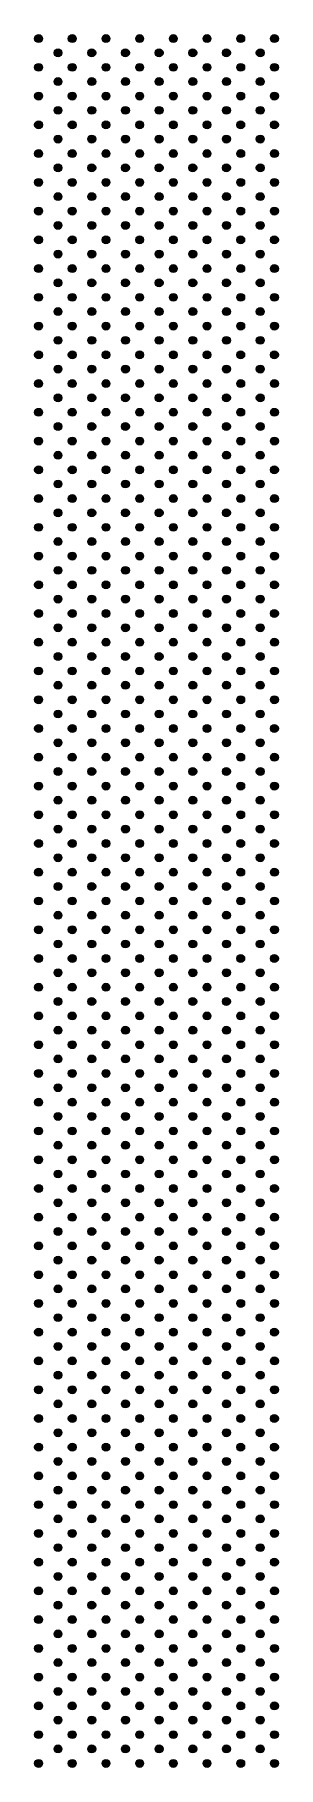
# Model space of a CAD drawing. Header units: millimetres. Extents: x 99 to 130, y -131 to 89.
import ezdxf

# ---------------------------------------------------------------- set-up
doc = ezdxf.new("R2010")
doc.units = ezdxf.units.MM
doc.header["$MEASUREMENT"] = 0
doc.layers.add('Livello 1', color=7, linetype='Continuous', lineweight=0)

msp = doc.modelspace()

# ---------------------------------------------------------------- hatches: boundary and pattern name
at = {"layer": 'Livello 1', "true_color": 0x000000, "transparency": 33554687}
h = msp.add_hatch(color=18, dxfattribs=at)
h.dxf.hatch_style = 2
edge = h.paths.add_edge_path()
edge.add_arc((99.98, 88.47), 0.502, 0, 360)
h = msp.add_hatch(color=18, dxfattribs=at)
h.dxf.hatch_style = 2
edge = h.paths.add_edge_path()
edge.add_arc((104.26, 88.47), 0.502, 0, 360)
h = msp.add_hatch(color=18, dxfattribs=at)
h.dxf.hatch_style = 2
edge = h.paths.add_edge_path()
edge.add_arc((108.55, 88.47), 0.502, 0, 360)
h = msp.add_hatch(color=18, dxfattribs=at)
h.dxf.hatch_style = 2
edge = h.paths.add_edge_path()
edge.add_arc((112.83, 88.47), 0.502, 0, 360)
h = msp.add_hatch(color=18, dxfattribs=at)
h.dxf.hatch_style = 2
edge = h.paths.add_edge_path()
edge.add_arc((117.11, 88.47), 0.502, 0, 360)
h = msp.add_hatch(color=18, dxfattribs=at)
h.dxf.hatch_style = 2
edge = h.paths.add_edge_path()
edge.add_arc((121.39, 88.47), 0.502, 0, 360)
h = msp.add_hatch(color=18, dxfattribs=at)
h.dxf.hatch_style = 2
edge = h.paths.add_edge_path()
edge.add_arc((125.67, 88.47), 0.502, 0, 360)
h = msp.add_hatch(color=18, dxfattribs=at)
h.dxf.hatch_style = 2
edge = h.paths.add_edge_path()
edge.add_arc((129.96, 88.47), 0.502, 0, 360)
h = msp.add_hatch(color=18, dxfattribs=at)
h.dxf.hatch_style = 2
edge = h.paths.add_edge_path()
edge.add_arc((102.45, 86.66), 0.502, 0, 360)
h = msp.add_hatch(color=18, dxfattribs=at)
h.dxf.hatch_style = 2
edge = h.paths.add_edge_path()
edge.add_arc((106.74, 86.66), 0.502, 0, 360)
h = msp.add_hatch(color=18, dxfattribs=at)
h.dxf.hatch_style = 2
edge = h.paths.add_edge_path()
edge.add_arc((111.02, 86.66), 0.502, 0, 360)
h = msp.add_hatch(color=18, dxfattribs=at)
h.dxf.hatch_style = 2
edge = h.paths.add_edge_path()
edge.add_arc((115.3, 86.66), 0.502, 0, 360)
h = msp.add_hatch(color=18, dxfattribs=at)
h.dxf.hatch_style = 2
edge = h.paths.add_edge_path()
edge.add_arc((119.58, 86.66), 0.502, 0, 360)
h = msp.add_hatch(color=18, dxfattribs=at)
h.dxf.hatch_style = 2
edge = h.paths.add_edge_path()
edge.add_arc((123.86, 86.66), 0.502, 0, 360)
h = msp.add_hatch(color=18, dxfattribs=at)
h.dxf.hatch_style = 2
edge = h.paths.add_edge_path()
edge.add_arc((128.15, 86.66), 0.502, 0, 360)
h = msp.add_hatch(color=18, dxfattribs=at)
h.dxf.hatch_style = 2
edge = h.paths.add_edge_path()
edge.add_arc((99.98, 84.82), 0.502, 0, 360)
h = msp.add_hatch(color=18, dxfattribs=at)
h.dxf.hatch_style = 2
edge = h.paths.add_edge_path()
edge.add_arc((104.26, 84.82), 0.502, 0, 360)
h = msp.add_hatch(color=18, dxfattribs=at)
h.dxf.hatch_style = 2
edge = h.paths.add_edge_path()
edge.add_arc((108.55, 84.82), 0.502, 0, 360)
h = msp.add_hatch(color=18, dxfattribs=at)
h.dxf.hatch_style = 2
edge = h.paths.add_edge_path()
edge.add_arc((112.83, 84.82), 0.502, 0, 360)
h = msp.add_hatch(color=18, dxfattribs=at)
h.dxf.hatch_style = 2
edge = h.paths.add_edge_path()
edge.add_arc((117.11, 84.82), 0.502, 0, 360)
h = msp.add_hatch(color=18, dxfattribs=at)
h.dxf.hatch_style = 2
edge = h.paths.add_edge_path()
edge.add_arc((121.39, 84.82), 0.502, 0, 360)
h = msp.add_hatch(color=18, dxfattribs=at)
h.dxf.hatch_style = 2
edge = h.paths.add_edge_path()
edge.add_arc((125.67, 84.82), 0.502, 0, 360)
h = msp.add_hatch(color=18, dxfattribs=at)
h.dxf.hatch_style = 2
edge = h.paths.add_edge_path()
edge.add_arc((129.96, 84.82), 0.502, 0, 360)
h = msp.add_hatch(color=18, dxfattribs=at)
h.dxf.hatch_style = 2
edge = h.paths.add_edge_path()
edge.add_arc((99.98, 81.17), 0.502, 0, 360)
h = msp.add_hatch(color=18, dxfattribs=at)
h.dxf.hatch_style = 2
edge = h.paths.add_edge_path()
edge.add_arc((102.45, 83.01), 0.502, 0, 360)
h = msp.add_hatch(color=18, dxfattribs=at)
h.dxf.hatch_style = 2
edge = h.paths.add_edge_path()
edge.add_arc((104.26, 81.17), 0.502, 0, 360)
h = msp.add_hatch(color=18, dxfattribs=at)
h.dxf.hatch_style = 2
edge = h.paths.add_edge_path()
edge.add_arc((106.74, 83.01), 0.502, 0, 360)
h = msp.add_hatch(color=18, dxfattribs=at)
h.dxf.hatch_style = 2
edge = h.paths.add_edge_path()
edge.add_arc((108.55, 81.17), 0.502, 0, 360)
h = msp.add_hatch(color=18, dxfattribs=at)
h.dxf.hatch_style = 2
edge = h.paths.add_edge_path()
edge.add_arc((111.02, 83.01), 0.502, 0, 360)
h = msp.add_hatch(color=18, dxfattribs=at)
h.dxf.hatch_style = 2
edge = h.paths.add_edge_path()
edge.add_arc((112.83, 81.17), 0.502, 0, 360)
h = msp.add_hatch(color=18, dxfattribs=at)
h.dxf.hatch_style = 2
edge = h.paths.add_edge_path()
edge.add_arc((115.3, 83.01), 0.502, 0, 360)
h = msp.add_hatch(color=18, dxfattribs=at)
h.dxf.hatch_style = 2
edge = h.paths.add_edge_path()
edge.add_arc((117.11, 81.17), 0.502, 0, 360)
h = msp.add_hatch(color=18, dxfattribs=at)
h.dxf.hatch_style = 2
edge = h.paths.add_edge_path()
edge.add_arc((119.58, 83.01), 0.502, 0, 360)
h = msp.add_hatch(color=18, dxfattribs=at)
h.dxf.hatch_style = 2
edge = h.paths.add_edge_path()
edge.add_arc((121.39, 81.17), 0.502, 0, 360)
h = msp.add_hatch(color=18, dxfattribs=at)
h.dxf.hatch_style = 2
edge = h.paths.add_edge_path()
edge.add_arc((123.86, 83.01), 0.502, 0, 360)
h = msp.add_hatch(color=18, dxfattribs=at)
h.dxf.hatch_style = 2
edge = h.paths.add_edge_path()
edge.add_arc((125.67, 81.17), 0.502, 0, 360)
h = msp.add_hatch(color=18, dxfattribs=at)
h.dxf.hatch_style = 2
edge = h.paths.add_edge_path()
edge.add_arc((128.15, 83.01), 0.502, 0, 360)
h = msp.add_hatch(color=18, dxfattribs=at)
h.dxf.hatch_style = 2
edge = h.paths.add_edge_path()
edge.add_arc((129.96, 81.17), 0.502, 0, 360)
h = msp.add_hatch(color=18, dxfattribs=at)
h.dxf.hatch_style = 2
edge = h.paths.add_edge_path()
edge.add_arc((102.45, 79.36), 0.502, 0, 360)
h = msp.add_hatch(color=18, dxfattribs=at)
h.dxf.hatch_style = 2
edge = h.paths.add_edge_path()
edge.add_arc((106.74, 79.36), 0.502, 0, 360)
h = msp.add_hatch(color=18, dxfattribs=at)
h.dxf.hatch_style = 2
edge = h.paths.add_edge_path()
edge.add_arc((111.02, 79.36), 0.502, 0, 360)
h = msp.add_hatch(color=18, dxfattribs=at)
h.dxf.hatch_style = 2
edge = h.paths.add_edge_path()
edge.add_arc((115.3, 79.36), 0.502, 0, 360)
h = msp.add_hatch(color=18, dxfattribs=at)
h.dxf.hatch_style = 2
edge = h.paths.add_edge_path()
edge.add_arc((119.58, 79.36), 0.502, 0, 360)
h = msp.add_hatch(color=18, dxfattribs=at)
h.dxf.hatch_style = 2
edge = h.paths.add_edge_path()
edge.add_arc((123.86, 79.36), 0.502, 0, 360)
h = msp.add_hatch(color=18, dxfattribs=at)
h.dxf.hatch_style = 2
edge = h.paths.add_edge_path()
edge.add_arc((128.15, 79.36), 0.502, 0, 360)
h = msp.add_hatch(color=18, dxfattribs=at)
h.dxf.hatch_style = 2
edge = h.paths.add_edge_path()
edge.add_arc((99.98, 77.52), 0.502, 0, 360)
h = msp.add_hatch(color=18, dxfattribs=at)
h.dxf.hatch_style = 2
edge = h.paths.add_edge_path()
edge.add_arc((104.26, 77.52), 0.502, 0, 360)
h = msp.add_hatch(color=18, dxfattribs=at)
h.dxf.hatch_style = 2
edge = h.paths.add_edge_path()
edge.add_arc((108.55, 77.52), 0.502, 0, 360)
h = msp.add_hatch(color=18, dxfattribs=at)
h.dxf.hatch_style = 2
edge = h.paths.add_edge_path()
edge.add_arc((112.83, 77.52), 0.502, 0, 360)
h = msp.add_hatch(color=18, dxfattribs=at)
h.dxf.hatch_style = 2
edge = h.paths.add_edge_path()
edge.add_arc((117.11, 77.52), 0.502, 0, 360)
h = msp.add_hatch(color=18, dxfattribs=at)
h.dxf.hatch_style = 2
edge = h.paths.add_edge_path()
edge.add_arc((121.39, 77.52), 0.502, 0, 360)
h = msp.add_hatch(color=18, dxfattribs=at)
h.dxf.hatch_style = 2
edge = h.paths.add_edge_path()
edge.add_arc((125.67, 77.52), 0.502, 0, 360)
h = msp.add_hatch(color=18, dxfattribs=at)
h.dxf.hatch_style = 2
edge = h.paths.add_edge_path()
edge.add_arc((129.96, 77.52), 0.502, 0, 360)
h = msp.add_hatch(color=18, dxfattribs=at)
h.dxf.hatch_style = 2
edge = h.paths.add_edge_path()
edge.add_arc((102.45, 75.71), 0.502, 0, 360)
h = msp.add_hatch(color=18, dxfattribs=at)
h.dxf.hatch_style = 2
edge = h.paths.add_edge_path()
edge.add_arc((106.74, 75.71), 0.502, 0, 360)
h = msp.add_hatch(color=18, dxfattribs=at)
h.dxf.hatch_style = 2
edge = h.paths.add_edge_path()
edge.add_arc((111.02, 75.71), 0.502, 0, 360)
h = msp.add_hatch(color=18, dxfattribs=at)
h.dxf.hatch_style = 2
edge = h.paths.add_edge_path()
edge.add_arc((115.3, 75.71), 0.502, 0, 360)
h = msp.add_hatch(color=18, dxfattribs=at)
h.dxf.hatch_style = 2
edge = h.paths.add_edge_path()
edge.add_arc((119.58, 75.71), 0.502, 0, 360)
h = msp.add_hatch(color=18, dxfattribs=at)
h.dxf.hatch_style = 2
edge = h.paths.add_edge_path()
edge.add_arc((123.86, 75.71), 0.502, 0, 360)
h = msp.add_hatch(color=18, dxfattribs=at)
h.dxf.hatch_style = 2
edge = h.paths.add_edge_path()
edge.add_arc((128.15, 75.71), 0.502, 0, 360)
h = msp.add_hatch(color=18, dxfattribs=at)
h.dxf.hatch_style = 2
edge = h.paths.add_edge_path()
edge.add_arc((99.98, 73.87), 0.502, 0, 360)
h = msp.add_hatch(color=18, dxfattribs=at)
h.dxf.hatch_style = 2
edge = h.paths.add_edge_path()
edge.add_arc((104.26, 73.87), 0.502, 0, 360)
h = msp.add_hatch(color=18, dxfattribs=at)
h.dxf.hatch_style = 2
edge = h.paths.add_edge_path()
edge.add_arc((108.55, 73.87), 0.502, 0, 360)
h = msp.add_hatch(color=18, dxfattribs=at)
h.dxf.hatch_style = 2
edge = h.paths.add_edge_path()
edge.add_arc((112.83, 73.87), 0.502, 0, 360)
h = msp.add_hatch(color=18, dxfattribs=at)
h.dxf.hatch_style = 2
edge = h.paths.add_edge_path()
edge.add_arc((117.11, 73.87), 0.502, 0, 360)
h = msp.add_hatch(color=18, dxfattribs=at)
h.dxf.hatch_style = 2
edge = h.paths.add_edge_path()
edge.add_arc((121.39, 73.87), 0.502, 0, 360)
h = msp.add_hatch(color=18, dxfattribs=at)
h.dxf.hatch_style = 2
edge = h.paths.add_edge_path()
edge.add_arc((125.67, 73.87), 0.502, 0, 360)
h = msp.add_hatch(color=18, dxfattribs=at)
h.dxf.hatch_style = 2
edge = h.paths.add_edge_path()
edge.add_arc((129.96, 73.87), 0.502, 0, 360)
h = msp.add_hatch(color=18, dxfattribs=at)
h.dxf.hatch_style = 2
edge = h.paths.add_edge_path()
edge.add_arc((99.98, 70.21), 0.502, 0, 360)
h = msp.add_hatch(color=18, dxfattribs=at)
h.dxf.hatch_style = 2
edge = h.paths.add_edge_path()
edge.add_arc((102.45, 72.06), 0.502, 0, 360)
h = msp.add_hatch(color=18, dxfattribs=at)
h.dxf.hatch_style = 2
edge = h.paths.add_edge_path()
edge.add_arc((104.26, 70.21), 0.502, 0, 360)
h = msp.add_hatch(color=18, dxfattribs=at)
h.dxf.hatch_style = 2
edge = h.paths.add_edge_path()
edge.add_arc((106.74, 72.06), 0.502, 0, 360)
h = msp.add_hatch(color=18, dxfattribs=at)
h.dxf.hatch_style = 2
edge = h.paths.add_edge_path()
edge.add_arc((108.55, 70.21), 0.502, 0, 360)
h = msp.add_hatch(color=18, dxfattribs=at)
h.dxf.hatch_style = 2
edge = h.paths.add_edge_path()
edge.add_arc((111.02, 72.06), 0.502, 0, 360)
h = msp.add_hatch(color=18, dxfattribs=at)
h.dxf.hatch_style = 2
edge = h.paths.add_edge_path()
edge.add_arc((112.83, 70.21), 0.502, 0, 360)
h = msp.add_hatch(color=18, dxfattribs=at)
h.dxf.hatch_style = 2
edge = h.paths.add_edge_path()
edge.add_arc((115.3, 72.06), 0.502, 0, 360)
h = msp.add_hatch(color=18, dxfattribs=at)
h.dxf.hatch_style = 2
edge = h.paths.add_edge_path()
edge.add_arc((117.11, 70.21), 0.502, 0, 360)
h = msp.add_hatch(color=18, dxfattribs=at)
h.dxf.hatch_style = 2
edge = h.paths.add_edge_path()
edge.add_arc((119.58, 72.06), 0.502, 0, 360)
h = msp.add_hatch(color=18, dxfattribs=at)
h.dxf.hatch_style = 2
edge = h.paths.add_edge_path()
edge.add_arc((121.39, 70.21), 0.502, 0, 360)
h = msp.add_hatch(color=18, dxfattribs=at)
h.dxf.hatch_style = 2
edge = h.paths.add_edge_path()
edge.add_arc((123.86, 72.06), 0.502, 0, 360)
h = msp.add_hatch(color=18, dxfattribs=at)
h.dxf.hatch_style = 2
edge = h.paths.add_edge_path()
edge.add_arc((125.67, 70.21), 0.502, 0, 360)
h = msp.add_hatch(color=18, dxfattribs=at)
h.dxf.hatch_style = 2
edge = h.paths.add_edge_path()
edge.add_arc((128.15, 72.06), 0.502, 0, 360)
h = msp.add_hatch(color=18, dxfattribs=at)
h.dxf.hatch_style = 2
edge = h.paths.add_edge_path()
edge.add_arc((129.96, 70.21), 0.502, 0, 360)
h = msp.add_hatch(color=18, dxfattribs=at)
h.dxf.hatch_style = 2
edge = h.paths.add_edge_path()
edge.add_arc((102.45, 68.4), 0.502, 0, 360)
h = msp.add_hatch(color=18, dxfattribs=at)
h.dxf.hatch_style = 2
edge = h.paths.add_edge_path()
edge.add_arc((106.74, 68.4), 0.502, 0, 360)
h = msp.add_hatch(color=18, dxfattribs=at)
h.dxf.hatch_style = 2
edge = h.paths.add_edge_path()
edge.add_arc((111.02, 68.4), 0.502, 0, 360)
h = msp.add_hatch(color=18, dxfattribs=at)
h.dxf.hatch_style = 2
edge = h.paths.add_edge_path()
edge.add_arc((115.3, 68.4), 0.502, 0, 360)
h = msp.add_hatch(color=18, dxfattribs=at)
h.dxf.hatch_style = 2
edge = h.paths.add_edge_path()
edge.add_arc((119.58, 68.4), 0.502, 0, 360)
h = msp.add_hatch(color=18, dxfattribs=at)
h.dxf.hatch_style = 2
edge = h.paths.add_edge_path()
edge.add_arc((123.86, 68.4), 0.502, 0, 360)
h = msp.add_hatch(color=18, dxfattribs=at)
h.dxf.hatch_style = 2
edge = h.paths.add_edge_path()
edge.add_arc((128.15, 68.4), 0.502, 0, 360)
h = msp.add_hatch(color=18, dxfattribs=at)
h.dxf.hatch_style = 2
edge = h.paths.add_edge_path()
edge.add_arc((99.98, 66.56), 0.502, 0, 360)
h = msp.add_hatch(color=18, dxfattribs=at)
h.dxf.hatch_style = 2
edge = h.paths.add_edge_path()
edge.add_arc((104.26, 66.56), 0.502, 0, 360)
h = msp.add_hatch(color=18, dxfattribs=at)
h.dxf.hatch_style = 2
edge = h.paths.add_edge_path()
edge.add_arc((108.55, 66.56), 0.502, 0, 360)
h = msp.add_hatch(color=18, dxfattribs=at)
h.dxf.hatch_style = 2
edge = h.paths.add_edge_path()
edge.add_arc((112.83, 66.56), 0.502, 0, 360)
h = msp.add_hatch(color=18, dxfattribs=at)
h.dxf.hatch_style = 2
edge = h.paths.add_edge_path()
edge.add_arc((117.11, 66.56), 0.502, 0, 360)
h = msp.add_hatch(color=18, dxfattribs=at)
h.dxf.hatch_style = 2
edge = h.paths.add_edge_path()
edge.add_arc((121.39, 66.56), 0.502, 0, 360)
h = msp.add_hatch(color=18, dxfattribs=at)
h.dxf.hatch_style = 2
edge = h.paths.add_edge_path()
edge.add_arc((125.67, 66.56), 0.502, 0, 360)
h = msp.add_hatch(color=18, dxfattribs=at)
h.dxf.hatch_style = 2
edge = h.paths.add_edge_path()
edge.add_arc((129.96, 66.56), 0.502, 0, 360)
h = msp.add_hatch(color=18, dxfattribs=at)
h.dxf.hatch_style = 2
edge = h.paths.add_edge_path()
edge.add_arc((102.45, 64.75), 0.502, 0, 360)
h = msp.add_hatch(color=18, dxfattribs=at)
h.dxf.hatch_style = 2
edge = h.paths.add_edge_path()
edge.add_arc((106.74, 64.75), 0.502, 0, 360)
h = msp.add_hatch(color=18, dxfattribs=at)
h.dxf.hatch_style = 2
edge = h.paths.add_edge_path()
edge.add_arc((111.02, 64.75), 0.502, 0, 360)
h = msp.add_hatch(color=18, dxfattribs=at)
h.dxf.hatch_style = 2
edge = h.paths.add_edge_path()
edge.add_arc((115.3, 64.75), 0.502, 0, 360)
h = msp.add_hatch(color=18, dxfattribs=at)
h.dxf.hatch_style = 2
edge = h.paths.add_edge_path()
edge.add_arc((119.58, 64.75), 0.502, 0, 360)
h = msp.add_hatch(color=18, dxfattribs=at)
h.dxf.hatch_style = 2
edge = h.paths.add_edge_path()
edge.add_arc((123.86, 64.75), 0.502, 0, 360)
h = msp.add_hatch(color=18, dxfattribs=at)
h.dxf.hatch_style = 2
edge = h.paths.add_edge_path()
edge.add_arc((128.15, 64.75), 0.502, 0, 360)
h = msp.add_hatch(color=18, dxfattribs=at)
h.dxf.hatch_style = 2
edge = h.paths.add_edge_path()
edge.add_arc((99.98, 62.91), 0.502, 0, 360)
h = msp.add_hatch(color=18, dxfattribs=at)
h.dxf.hatch_style = 2
edge = h.paths.add_edge_path()
edge.add_arc((104.26, 62.91), 0.502, 0, 360)
h = msp.add_hatch(color=18, dxfattribs=at)
h.dxf.hatch_style = 2
edge = h.paths.add_edge_path()
edge.add_arc((108.55, 62.91), 0.502, 0, 360)
h = msp.add_hatch(color=18, dxfattribs=at)
h.dxf.hatch_style = 2
edge = h.paths.add_edge_path()
edge.add_arc((112.83, 62.91), 0.502, 0, 360)
h = msp.add_hatch(color=18, dxfattribs=at)
h.dxf.hatch_style = 2
edge = h.paths.add_edge_path()
edge.add_arc((117.11, 62.91), 0.502, 0, 360)
h = msp.add_hatch(color=18, dxfattribs=at)
h.dxf.hatch_style = 2
edge = h.paths.add_edge_path()
edge.add_arc((121.39, 62.91), 0.502, 0, 360)
h = msp.add_hatch(color=18, dxfattribs=at)
h.dxf.hatch_style = 2
edge = h.paths.add_edge_path()
edge.add_arc((125.67, 62.91), 0.502, 0, 360)
h = msp.add_hatch(color=18, dxfattribs=at)
h.dxf.hatch_style = 2
edge = h.paths.add_edge_path()
edge.add_arc((129.96, 62.91), 0.502, 0, 360)
h = msp.add_hatch(color=18, dxfattribs=at)
h.dxf.hatch_style = 2
edge = h.paths.add_edge_path()
edge.add_arc((99.98, 59.26), 0.502, 0, 360)
h = msp.add_hatch(color=18, dxfattribs=at)
h.dxf.hatch_style = 2
edge = h.paths.add_edge_path()
edge.add_arc((102.45, 61.1), 0.502, 0, 360)
h = msp.add_hatch(color=18, dxfattribs=at)
h.dxf.hatch_style = 2
edge = h.paths.add_edge_path()
edge.add_arc((104.26, 59.26), 0.502, 0, 360)
h = msp.add_hatch(color=18, dxfattribs=at)
h.dxf.hatch_style = 2
edge = h.paths.add_edge_path()
edge.add_arc((106.74, 61.1), 0.502, 0, 360)
h = msp.add_hatch(color=18, dxfattribs=at)
h.dxf.hatch_style = 2
edge = h.paths.add_edge_path()
edge.add_arc((108.55, 59.26), 0.502, 0, 360)
h = msp.add_hatch(color=18, dxfattribs=at)
h.dxf.hatch_style = 2
edge = h.paths.add_edge_path()
edge.add_arc((111.02, 61.1), 0.502, 0, 360)
h = msp.add_hatch(color=18, dxfattribs=at)
h.dxf.hatch_style = 2
edge = h.paths.add_edge_path()
edge.add_arc((112.83, 59.26), 0.502, 0, 360)
h = msp.add_hatch(color=18, dxfattribs=at)
h.dxf.hatch_style = 2
edge = h.paths.add_edge_path()
edge.add_arc((115.3, 61.1), 0.502, 0, 360)
h = msp.add_hatch(color=18, dxfattribs=at)
h.dxf.hatch_style = 2
edge = h.paths.add_edge_path()
edge.add_arc((117.11, 59.26), 0.502, 0, 360)
h = msp.add_hatch(color=18, dxfattribs=at)
h.dxf.hatch_style = 2
edge = h.paths.add_edge_path()
edge.add_arc((119.58, 61.1), 0.502, 0, 360)
h = msp.add_hatch(color=18, dxfattribs=at)
h.dxf.hatch_style = 2
edge = h.paths.add_edge_path()
edge.add_arc((121.39, 59.26), 0.502, 0, 360)
h = msp.add_hatch(color=18, dxfattribs=at)
h.dxf.hatch_style = 2
edge = h.paths.add_edge_path()
edge.add_arc((123.86, 61.1), 0.502, 0, 360)
h = msp.add_hatch(color=18, dxfattribs=at)
h.dxf.hatch_style = 2
edge = h.paths.add_edge_path()
edge.add_arc((125.67, 59.26), 0.502, 0, 360)
h = msp.add_hatch(color=18, dxfattribs=at)
h.dxf.hatch_style = 2
edge = h.paths.add_edge_path()
edge.add_arc((128.15, 61.1), 0.502, 0, 360)
h = msp.add_hatch(color=18, dxfattribs=at)
h.dxf.hatch_style = 2
edge = h.paths.add_edge_path()
edge.add_arc((129.96, 59.26), 0.502, 0, 360)
h = msp.add_hatch(color=18, dxfattribs=at)
h.dxf.hatch_style = 2
edge = h.paths.add_edge_path()
edge.add_arc((102.45, 57.45), 0.502, 0, 360)
h = msp.add_hatch(color=18, dxfattribs=at)
h.dxf.hatch_style = 2
edge = h.paths.add_edge_path()
edge.add_arc((106.74, 57.45), 0.502, 0, 360)
h = msp.add_hatch(color=18, dxfattribs=at)
h.dxf.hatch_style = 2
edge = h.paths.add_edge_path()
edge.add_arc((111.02, 57.45), 0.502, 0, 360)
h = msp.add_hatch(color=18, dxfattribs=at)
h.dxf.hatch_style = 2
edge = h.paths.add_edge_path()
edge.add_arc((115.3, 57.45), 0.502, 0, 360)
h = msp.add_hatch(color=18, dxfattribs=at)
h.dxf.hatch_style = 2
edge = h.paths.add_edge_path()
edge.add_arc((119.58, 57.45), 0.502, 0, 360)
h = msp.add_hatch(color=18, dxfattribs=at)
h.dxf.hatch_style = 2
edge = h.paths.add_edge_path()
edge.add_arc((123.86, 57.45), 0.502, 0, 360)
h = msp.add_hatch(color=18, dxfattribs=at)
h.dxf.hatch_style = 2
edge = h.paths.add_edge_path()
edge.add_arc((128.15, 57.45), 0.502, 0, 360)
h = msp.add_hatch(color=18, dxfattribs=at)
h.dxf.hatch_style = 2
edge = h.paths.add_edge_path()
edge.add_arc((99.98, 55.61), 0.502, 0, 360)
h = msp.add_hatch(color=18, dxfattribs=at)
h.dxf.hatch_style = 2
edge = h.paths.add_edge_path()
edge.add_arc((104.26, 55.61), 0.502, 0, 360)
h = msp.add_hatch(color=18, dxfattribs=at)
h.dxf.hatch_style = 2
edge = h.paths.add_edge_path()
edge.add_arc((108.55, 55.61), 0.502, 0, 360)
h = msp.add_hatch(color=18, dxfattribs=at)
h.dxf.hatch_style = 2
edge = h.paths.add_edge_path()
edge.add_arc((112.83, 55.61), 0.502, 0, 360)
h = msp.add_hatch(color=18, dxfattribs=at)
h.dxf.hatch_style = 2
edge = h.paths.add_edge_path()
edge.add_arc((117.11, 55.61), 0.502, 0, 360)
h = msp.add_hatch(color=18, dxfattribs=at)
h.dxf.hatch_style = 2
edge = h.paths.add_edge_path()
edge.add_arc((121.39, 55.61), 0.502, 0, 360)
h = msp.add_hatch(color=18, dxfattribs=at)
h.dxf.hatch_style = 2
edge = h.paths.add_edge_path()
edge.add_arc((125.67, 55.61), 0.502, 0, 360)
h = msp.add_hatch(color=18, dxfattribs=at)
h.dxf.hatch_style = 2
edge = h.paths.add_edge_path()
edge.add_arc((129.96, 55.61), 0.502, 0, 360)
h = msp.add_hatch(color=18, dxfattribs=at)
h.dxf.hatch_style = 2
edge = h.paths.add_edge_path()
edge.add_arc((102.45, 53.8), 0.502, 0, 360)
h = msp.add_hatch(color=18, dxfattribs=at)
h.dxf.hatch_style = 2
edge = h.paths.add_edge_path()
edge.add_arc((106.74, 53.8), 0.502, 0, 360)
h = msp.add_hatch(color=18, dxfattribs=at)
h.dxf.hatch_style = 2
edge = h.paths.add_edge_path()
edge.add_arc((111.02, 53.8), 0.502, 0, 360)
h = msp.add_hatch(color=18, dxfattribs=at)
h.dxf.hatch_style = 2
edge = h.paths.add_edge_path()
edge.add_arc((115.3, 53.8), 0.502, 0, 360)
h = msp.add_hatch(color=18, dxfattribs=at)
h.dxf.hatch_style = 2
edge = h.paths.add_edge_path()
edge.add_arc((119.58, 53.8), 0.502, 0, 360)
h = msp.add_hatch(color=18, dxfattribs=at)
h.dxf.hatch_style = 2
edge = h.paths.add_edge_path()
edge.add_arc((123.86, 53.8), 0.502, 0, 360)
h = msp.add_hatch(color=18, dxfattribs=at)
h.dxf.hatch_style = 2
edge = h.paths.add_edge_path()
edge.add_arc((128.15, 53.8), 0.502, 0, 360)
h = msp.add_hatch(color=18, dxfattribs=at)
h.dxf.hatch_style = 2
edge = h.paths.add_edge_path()
edge.add_arc((99.98, 51.96), 0.502, 0, 360)
h = msp.add_hatch(color=18, dxfattribs=at)
h.dxf.hatch_style = 2
edge = h.paths.add_edge_path()
edge.add_arc((102.45, 50.15), 0.502, 0, 360)
h = msp.add_hatch(color=18, dxfattribs=at)
h.dxf.hatch_style = 2
edge = h.paths.add_edge_path()
edge.add_arc((104.26, 51.96), 0.502, 0, 360)
h = msp.add_hatch(color=18, dxfattribs=at)
h.dxf.hatch_style = 2
edge = h.paths.add_edge_path()
edge.add_arc((106.74, 50.15), 0.502, 0, 360)
h = msp.add_hatch(color=18, dxfattribs=at)
h.dxf.hatch_style = 2
edge = h.paths.add_edge_path()
edge.add_arc((108.55, 51.96), 0.502, 0, 360)
h = msp.add_hatch(color=18, dxfattribs=at)
h.dxf.hatch_style = 2
edge = h.paths.add_edge_path()
edge.add_arc((111.02, 50.15), 0.502, 0, 360)
h = msp.add_hatch(color=18, dxfattribs=at)
h.dxf.hatch_style = 2
edge = h.paths.add_edge_path()
edge.add_arc((112.83, 51.96), 0.502, 0, 360)
h = msp.add_hatch(color=18, dxfattribs=at)
h.dxf.hatch_style = 2
edge = h.paths.add_edge_path()
edge.add_arc((115.3, 50.15), 0.502, 0, 360)
h = msp.add_hatch(color=18, dxfattribs=at)
h.dxf.hatch_style = 2
edge = h.paths.add_edge_path()
edge.add_arc((117.11, 51.96), 0.502, 0, 360)
h = msp.add_hatch(color=18, dxfattribs=at)
h.dxf.hatch_style = 2
edge = h.paths.add_edge_path()
edge.add_arc((119.58, 50.15), 0.502, 0, 360)
h = msp.add_hatch(color=18, dxfattribs=at)
h.dxf.hatch_style = 2
edge = h.paths.add_edge_path()
edge.add_arc((121.39, 51.96), 0.502, 0, 360)
h = msp.add_hatch(color=18, dxfattribs=at)
h.dxf.hatch_style = 2
edge = h.paths.add_edge_path()
edge.add_arc((123.86, 50.15), 0.502, 0, 360)
h = msp.add_hatch(color=18, dxfattribs=at)
h.dxf.hatch_style = 2
edge = h.paths.add_edge_path()
edge.add_arc((125.67, 51.96), 0.502, 0, 360)
h = msp.add_hatch(color=18, dxfattribs=at)
h.dxf.hatch_style = 2
edge = h.paths.add_edge_path()
edge.add_arc((128.15, 50.15), 0.502, 0, 360)
h = msp.add_hatch(color=18, dxfattribs=at)
h.dxf.hatch_style = 2
edge = h.paths.add_edge_path()
edge.add_arc((129.96, 51.96), 0.502, 0, 360)
h = msp.add_hatch(color=18, dxfattribs=at)
h.dxf.hatch_style = 2
edge = h.paths.add_edge_path()
edge.add_arc((99.98, 48.31), 0.502, 0, 360)
h = msp.add_hatch(color=18, dxfattribs=at)
h.dxf.hatch_style = 2
edge = h.paths.add_edge_path()
edge.add_arc((104.26, 48.31), 0.502, 0, 360)
h = msp.add_hatch(color=18, dxfattribs=at)
h.dxf.hatch_style = 2
edge = h.paths.add_edge_path()
edge.add_arc((108.55, 48.31), 0.502, 0, 360)
h = msp.add_hatch(color=18, dxfattribs=at)
h.dxf.hatch_style = 2
edge = h.paths.add_edge_path()
edge.add_arc((112.83, 48.31), 0.502, 0, 360)
h = msp.add_hatch(color=18, dxfattribs=at)
h.dxf.hatch_style = 2
edge = h.paths.add_edge_path()
edge.add_arc((117.11, 48.31), 0.502, 0, 360)
h = msp.add_hatch(color=18, dxfattribs=at)
h.dxf.hatch_style = 2
edge = h.paths.add_edge_path()
edge.add_arc((121.39, 48.31), 0.502, 0, 360)
h = msp.add_hatch(color=18, dxfattribs=at)
h.dxf.hatch_style = 2
edge = h.paths.add_edge_path()
edge.add_arc((125.67, 48.31), 0.502, 0, 360)
h = msp.add_hatch(color=18, dxfattribs=at)
h.dxf.hatch_style = 2
edge = h.paths.add_edge_path()
edge.add_arc((129.96, 48.31), 0.502, 0, 360)
h = msp.add_hatch(color=18, dxfattribs=at)
h.dxf.hatch_style = 2
edge = h.paths.add_edge_path()
edge.add_arc((102.45, 46.5), 0.502, 0, 360)
h = msp.add_hatch(color=18, dxfattribs=at)
h.dxf.hatch_style = 2
edge = h.paths.add_edge_path()
edge.add_arc((106.74, 46.5), 0.502, 0, 360)
h = msp.add_hatch(color=18, dxfattribs=at)
h.dxf.hatch_style = 2
edge = h.paths.add_edge_path()
edge.add_arc((111.02, 46.5), 0.502, 0, 360)
h = msp.add_hatch(color=18, dxfattribs=at)
h.dxf.hatch_style = 2
edge = h.paths.add_edge_path()
edge.add_arc((115.3, 46.5), 0.502, 0, 360)
h = msp.add_hatch(color=18, dxfattribs=at)
h.dxf.hatch_style = 2
edge = h.paths.add_edge_path()
edge.add_arc((119.58, 46.5), 0.502, 0, 360)
h = msp.add_hatch(color=18, dxfattribs=at)
h.dxf.hatch_style = 2
edge = h.paths.add_edge_path()
edge.add_arc((123.86, 46.5), 0.502, 0, 360)
h = msp.add_hatch(color=18, dxfattribs=at)
h.dxf.hatch_style = 2
edge = h.paths.add_edge_path()
edge.add_arc((128.15, 46.5), 0.502, 0, 360)
h = msp.add_hatch(color=18, dxfattribs=at)
h.dxf.hatch_style = 2
edge = h.paths.add_edge_path()
edge.add_arc((99.98, 44.66), 0.502, 0, 360)
h = msp.add_hatch(color=18, dxfattribs=at)
h.dxf.hatch_style = 2
edge = h.paths.add_edge_path()
edge.add_arc((104.26, 44.66), 0.502, 0, 360)
h = msp.add_hatch(color=18, dxfattribs=at)
h.dxf.hatch_style = 2
edge = h.paths.add_edge_path()
edge.add_arc((108.55, 44.66), 0.502, 0, 360)
h = msp.add_hatch(color=18, dxfattribs=at)
h.dxf.hatch_style = 2
edge = h.paths.add_edge_path()
edge.add_arc((112.83, 44.66), 0.502, 0, 360)
h = msp.add_hatch(color=18, dxfattribs=at)
h.dxf.hatch_style = 2
edge = h.paths.add_edge_path()
edge.add_arc((117.11, 44.66), 0.502, 0, 360)
h = msp.add_hatch(color=18, dxfattribs=at)
h.dxf.hatch_style = 2
edge = h.paths.add_edge_path()
edge.add_arc((121.39, 44.66), 0.502, 0, 360)
h = msp.add_hatch(color=18, dxfattribs=at)
h.dxf.hatch_style = 2
edge = h.paths.add_edge_path()
edge.add_arc((125.67, 44.66), 0.502, 0, 360)
h = msp.add_hatch(color=18, dxfattribs=at)
h.dxf.hatch_style = 2
edge = h.paths.add_edge_path()
edge.add_arc((129.96, 44.66), 0.502, 0, 360)
h = msp.add_hatch(color=18, dxfattribs=at)
h.dxf.hatch_style = 2
edge = h.paths.add_edge_path()
edge.add_arc((102.45, 42.85), 0.502, 0, 360)
h = msp.add_hatch(color=18, dxfattribs=at)
h.dxf.hatch_style = 2
edge = h.paths.add_edge_path()
edge.add_arc((106.74, 42.85), 0.502, 0, 360)
h = msp.add_hatch(color=18, dxfattribs=at)
h.dxf.hatch_style = 2
edge = h.paths.add_edge_path()
edge.add_arc((111.02, 42.85), 0.502, 0, 360)
h = msp.add_hatch(color=18, dxfattribs=at)
h.dxf.hatch_style = 2
edge = h.paths.add_edge_path()
edge.add_arc((115.3, 42.85), 0.502, 0, 360)
h = msp.add_hatch(color=18, dxfattribs=at)
h.dxf.hatch_style = 2
edge = h.paths.add_edge_path()
edge.add_arc((119.58, 42.85), 0.502, 0, 360)
h = msp.add_hatch(color=18, dxfattribs=at)
h.dxf.hatch_style = 2
edge = h.paths.add_edge_path()
edge.add_arc((123.86, 42.85), 0.502, 0, 360)
h = msp.add_hatch(color=18, dxfattribs=at)
h.dxf.hatch_style = 2
edge = h.paths.add_edge_path()
edge.add_arc((128.15, 42.85), 0.502, 0, 360)
h = msp.add_hatch(color=18, dxfattribs=at)
h.dxf.hatch_style = 2
edge = h.paths.add_edge_path()
edge.add_arc((99.98, 41.01), 0.502, 0, 360)
h = msp.add_hatch(color=18, dxfattribs=at)
h.dxf.hatch_style = 2
edge = h.paths.add_edge_path()
edge.add_arc((102.45, 39.2), 0.502, 0, 360)
h = msp.add_hatch(color=18, dxfattribs=at)
h.dxf.hatch_style = 2
edge = h.paths.add_edge_path()
edge.add_arc((104.26, 41.01), 0.502, 0, 360)
h = msp.add_hatch(color=18, dxfattribs=at)
h.dxf.hatch_style = 2
edge = h.paths.add_edge_path()
edge.add_arc((106.74, 39.2), 0.502, 0, 360)
h = msp.add_hatch(color=18, dxfattribs=at)
h.dxf.hatch_style = 2
edge = h.paths.add_edge_path()
edge.add_arc((108.55, 41.01), 0.502, 0, 360)
h = msp.add_hatch(color=18, dxfattribs=at)
h.dxf.hatch_style = 2
edge = h.paths.add_edge_path()
edge.add_arc((111.02, 39.2), 0.502, 0, 360)
h = msp.add_hatch(color=18, dxfattribs=at)
h.dxf.hatch_style = 2
edge = h.paths.add_edge_path()
edge.add_arc((112.83, 41.01), 0.502, 0, 360)
h = msp.add_hatch(color=18, dxfattribs=at)
h.dxf.hatch_style = 2
edge = h.paths.add_edge_path()
edge.add_arc((115.3, 39.2), 0.502, 0, 360)
h = msp.add_hatch(color=18, dxfattribs=at)
h.dxf.hatch_style = 2
edge = h.paths.add_edge_path()
edge.add_arc((117.11, 41.01), 0.502, 0, 360)
h = msp.add_hatch(color=18, dxfattribs=at)
h.dxf.hatch_style = 2
edge = h.paths.add_edge_path()
edge.add_arc((119.58, 39.2), 0.502, 0, 360)
h = msp.add_hatch(color=18, dxfattribs=at)
h.dxf.hatch_style = 2
edge = h.paths.add_edge_path()
edge.add_arc((121.39, 41.01), 0.502, 0, 360)
h = msp.add_hatch(color=18, dxfattribs=at)
h.dxf.hatch_style = 2
edge = h.paths.add_edge_path()
edge.add_arc((123.86, 39.2), 0.502, 0, 360)
h = msp.add_hatch(color=18, dxfattribs=at)
h.dxf.hatch_style = 2
edge = h.paths.add_edge_path()
edge.add_arc((125.67, 41.01), 0.502, 0, 360)
h = msp.add_hatch(color=18, dxfattribs=at)
h.dxf.hatch_style = 2
edge = h.paths.add_edge_path()
edge.add_arc((128.15, 39.2), 0.502, 0, 360)
h = msp.add_hatch(color=18, dxfattribs=at)
h.dxf.hatch_style = 2
edge = h.paths.add_edge_path()
edge.add_arc((129.96, 41.01), 0.502, 0, 360)
h = msp.add_hatch(color=18, dxfattribs=at)
h.dxf.hatch_style = 2
edge = h.paths.add_edge_path()
edge.add_arc((99.98, 37.36), 0.502, 0, 360)
h = msp.add_hatch(color=18, dxfattribs=at)
h.dxf.hatch_style = 2
edge = h.paths.add_edge_path()
edge.add_arc((104.26, 37.36), 0.502, 0, 360)
h = msp.add_hatch(color=18, dxfattribs=at)
h.dxf.hatch_style = 2
edge = h.paths.add_edge_path()
edge.add_arc((108.55, 37.36), 0.502, 0, 360)
h = msp.add_hatch(color=18, dxfattribs=at)
h.dxf.hatch_style = 2
edge = h.paths.add_edge_path()
edge.add_arc((112.83, 37.36), 0.502, 0, 360)
h = msp.add_hatch(color=18, dxfattribs=at)
h.dxf.hatch_style = 2
edge = h.paths.add_edge_path()
edge.add_arc((117.11, 37.36), 0.502, 0, 360)
h = msp.add_hatch(color=18, dxfattribs=at)
h.dxf.hatch_style = 2
edge = h.paths.add_edge_path()
edge.add_arc((121.39, 37.36), 0.502, 0, 360)
h = msp.add_hatch(color=18, dxfattribs=at)
h.dxf.hatch_style = 2
edge = h.paths.add_edge_path()
edge.add_arc((125.67, 37.36), 0.502, 0, 360)
h = msp.add_hatch(color=18, dxfattribs=at)
h.dxf.hatch_style = 2
edge = h.paths.add_edge_path()
edge.add_arc((129.96, 37.36), 0.502, 0, 360)
h = msp.add_hatch(color=18, dxfattribs=at)
h.dxf.hatch_style = 2
edge = h.paths.add_edge_path()
edge.add_arc((102.45, 35.55), 0.502, 0, 360)
h = msp.add_hatch(color=18, dxfattribs=at)
h.dxf.hatch_style = 2
edge = h.paths.add_edge_path()
edge.add_arc((106.74, 35.55), 0.502, 0, 360)
h = msp.add_hatch(color=18, dxfattribs=at)
h.dxf.hatch_style = 2
edge = h.paths.add_edge_path()
edge.add_arc((111.02, 35.55), 0.502, 0, 360)
h = msp.add_hatch(color=18, dxfattribs=at)
h.dxf.hatch_style = 2
edge = h.paths.add_edge_path()
edge.add_arc((115.3, 35.55), 0.502, 0, 360)
h = msp.add_hatch(color=18, dxfattribs=at)
h.dxf.hatch_style = 2
edge = h.paths.add_edge_path()
edge.add_arc((119.58, 35.55), 0.502, 0, 360)
h = msp.add_hatch(color=18, dxfattribs=at)
h.dxf.hatch_style = 2
edge = h.paths.add_edge_path()
edge.add_arc((123.86, 35.55), 0.502, 0, 360)
h = msp.add_hatch(color=18, dxfattribs=at)
h.dxf.hatch_style = 2
edge = h.paths.add_edge_path()
edge.add_arc((128.15, 35.55), 0.502, 0, 360)
h = msp.add_hatch(color=18, dxfattribs=at)
h.dxf.hatch_style = 2
edge = h.paths.add_edge_path()
edge.add_arc((99.98, 33.7), 0.502, 0, 360)
h = msp.add_hatch(color=18, dxfattribs=at)
h.dxf.hatch_style = 2
edge = h.paths.add_edge_path()
edge.add_arc((104.26, 33.7), 0.502, 0, 360)
h = msp.add_hatch(color=18, dxfattribs=at)
h.dxf.hatch_style = 2
edge = h.paths.add_edge_path()
edge.add_arc((108.55, 33.7), 0.502, 0, 360)
h = msp.add_hatch(color=18, dxfattribs=at)
h.dxf.hatch_style = 2
edge = h.paths.add_edge_path()
edge.add_arc((112.83, 33.7), 0.502, 0, 360)
h = msp.add_hatch(color=18, dxfattribs=at)
h.dxf.hatch_style = 2
edge = h.paths.add_edge_path()
edge.add_arc((117.11, 33.7), 0.502, 0, 360)
h = msp.add_hatch(color=18, dxfattribs=at)
h.dxf.hatch_style = 2
edge = h.paths.add_edge_path()
edge.add_arc((121.39, 33.7), 0.502, 0, 360)
h = msp.add_hatch(color=18, dxfattribs=at)
h.dxf.hatch_style = 2
edge = h.paths.add_edge_path()
edge.add_arc((125.67, 33.7), 0.502, 0, 360)
h = msp.add_hatch(color=18, dxfattribs=at)
h.dxf.hatch_style = 2
edge = h.paths.add_edge_path()
edge.add_arc((129.96, 33.7), 0.502, 0, 360)
h = msp.add_hatch(color=18, dxfattribs=at)
h.dxf.hatch_style = 2
edge = h.paths.add_edge_path()
edge.add_arc((102.45, 31.9), 0.502, 0, 360)
h = msp.add_hatch(color=18, dxfattribs=at)
h.dxf.hatch_style = 2
edge = h.paths.add_edge_path()
edge.add_arc((106.74, 31.9), 0.502, 0, 360)
h = msp.add_hatch(color=18, dxfattribs=at)
h.dxf.hatch_style = 2
edge = h.paths.add_edge_path()
edge.add_arc((111.02, 31.9), 0.502, 0, 360)
h = msp.add_hatch(color=18, dxfattribs=at)
h.dxf.hatch_style = 2
edge = h.paths.add_edge_path()
edge.add_arc((115.3, 31.9), 0.502, 0, 360)
h = msp.add_hatch(color=18, dxfattribs=at)
h.dxf.hatch_style = 2
edge = h.paths.add_edge_path()
edge.add_arc((119.58, 31.9), 0.502, 0, 360)
h = msp.add_hatch(color=18, dxfattribs=at)
h.dxf.hatch_style = 2
edge = h.paths.add_edge_path()
edge.add_arc((123.86, 31.9), 0.502, 0, 360)
h = msp.add_hatch(color=18, dxfattribs=at)
h.dxf.hatch_style = 2
edge = h.paths.add_edge_path()
edge.add_arc((128.15, 31.9), 0.502, 0, 360)
h = msp.add_hatch(color=18, dxfattribs=at)
h.dxf.hatch_style = 2
edge = h.paths.add_edge_path()
edge.add_arc((99.98, 30.05), 0.502, 0, 360)
h = msp.add_hatch(color=18, dxfattribs=at)
h.dxf.hatch_style = 2
edge = h.paths.add_edge_path()
edge.add_arc((102.45, 28.24), 0.502, 0, 360)
h = msp.add_hatch(color=18, dxfattribs=at)
h.dxf.hatch_style = 2
edge = h.paths.add_edge_path()
edge.add_arc((104.26, 30.05), 0.502, 0, 360)
h = msp.add_hatch(color=18, dxfattribs=at)
h.dxf.hatch_style = 2
edge = h.paths.add_edge_path()
edge.add_arc((106.74, 28.24), 0.502, 0, 360)
h = msp.add_hatch(color=18, dxfattribs=at)
h.dxf.hatch_style = 2
edge = h.paths.add_edge_path()
edge.add_arc((108.55, 30.05), 0.502, 0, 360)
h = msp.add_hatch(color=18, dxfattribs=at)
h.dxf.hatch_style = 2
edge = h.paths.add_edge_path()
edge.add_arc((111.02, 28.24), 0.502, 0, 360)
h = msp.add_hatch(color=18, dxfattribs=at)
h.dxf.hatch_style = 2
edge = h.paths.add_edge_path()
edge.add_arc((112.83, 30.05), 0.502, 0, 360)
h = msp.add_hatch(color=18, dxfattribs=at)
h.dxf.hatch_style = 2
edge = h.paths.add_edge_path()
edge.add_arc((115.3, 28.24), 0.502, 0, 360)
h = msp.add_hatch(color=18, dxfattribs=at)
h.dxf.hatch_style = 2
edge = h.paths.add_edge_path()
edge.add_arc((117.11, 30.05), 0.502, 0, 360)
h = msp.add_hatch(color=18, dxfattribs=at)
h.dxf.hatch_style = 2
edge = h.paths.add_edge_path()
edge.add_arc((119.58, 28.24), 0.502, 0, 360)
h = msp.add_hatch(color=18, dxfattribs=at)
h.dxf.hatch_style = 2
edge = h.paths.add_edge_path()
edge.add_arc((121.39, 30.05), 0.502, 0, 360)
h = msp.add_hatch(color=18, dxfattribs=at)
h.dxf.hatch_style = 2
edge = h.paths.add_edge_path()
edge.add_arc((123.86, 28.24), 0.502, 0, 360)
h = msp.add_hatch(color=18, dxfattribs=at)
h.dxf.hatch_style = 2
edge = h.paths.add_edge_path()
edge.add_arc((125.67, 30.05), 0.502, 0, 360)
h = msp.add_hatch(color=18, dxfattribs=at)
h.dxf.hatch_style = 2
edge = h.paths.add_edge_path()
edge.add_arc((128.15, 28.24), 0.502, 0, 360)
h = msp.add_hatch(color=18, dxfattribs=at)
h.dxf.hatch_style = 2
edge = h.paths.add_edge_path()
edge.add_arc((129.96, 30.05), 0.502, 0, 360)
h = msp.add_hatch(color=18, dxfattribs=at)
h.dxf.hatch_style = 2
edge = h.paths.add_edge_path()
edge.add_arc((99.98, 26.4), 0.502, 0, 360)
h = msp.add_hatch(color=18, dxfattribs=at)
h.dxf.hatch_style = 2
edge = h.paths.add_edge_path()
edge.add_arc((104.26, 26.4), 0.502, 0, 360)
h = msp.add_hatch(color=18, dxfattribs=at)
h.dxf.hatch_style = 2
edge = h.paths.add_edge_path()
edge.add_arc((108.55, 26.4), 0.502, 0, 360)
h = msp.add_hatch(color=18, dxfattribs=at)
h.dxf.hatch_style = 2
edge = h.paths.add_edge_path()
edge.add_arc((112.83, 26.4), 0.502, 0, 360)
h = msp.add_hatch(color=18, dxfattribs=at)
h.dxf.hatch_style = 2
edge = h.paths.add_edge_path()
edge.add_arc((117.11, 26.4), 0.502, 0, 360)
h = msp.add_hatch(color=18, dxfattribs=at)
h.dxf.hatch_style = 2
edge = h.paths.add_edge_path()
edge.add_arc((121.39, 26.4), 0.502, 0, 360)
h = msp.add_hatch(color=18, dxfattribs=at)
h.dxf.hatch_style = 2
edge = h.paths.add_edge_path()
edge.add_arc((125.67, 26.4), 0.502, 0, 360)
h = msp.add_hatch(color=18, dxfattribs=at)
h.dxf.hatch_style = 2
edge = h.paths.add_edge_path()
edge.add_arc((129.96, 26.4), 0.502, 0, 360)
h = msp.add_hatch(color=18, dxfattribs=at)
h.dxf.hatch_style = 2
edge = h.paths.add_edge_path()
edge.add_arc((102.45, 24.59), 0.502, 0, 360)
h = msp.add_hatch(color=18, dxfattribs=at)
h.dxf.hatch_style = 2
edge = h.paths.add_edge_path()
edge.add_arc((106.74, 24.59), 0.502, 0, 360)
h = msp.add_hatch(color=18, dxfattribs=at)
h.dxf.hatch_style = 2
edge = h.paths.add_edge_path()
edge.add_arc((111.02, 24.59), 0.502, 0, 360)
h = msp.add_hatch(color=18, dxfattribs=at)
h.dxf.hatch_style = 2
edge = h.paths.add_edge_path()
edge.add_arc((115.3, 24.59), 0.502, 0, 360)
h = msp.add_hatch(color=18, dxfattribs=at)
h.dxf.hatch_style = 2
edge = h.paths.add_edge_path()
edge.add_arc((119.58, 24.59), 0.502, 0, 360)
h = msp.add_hatch(color=18, dxfattribs=at)
h.dxf.hatch_style = 2
edge = h.paths.add_edge_path()
edge.add_arc((123.86, 24.59), 0.502, 0, 360)
h = msp.add_hatch(color=18, dxfattribs=at)
h.dxf.hatch_style = 2
edge = h.paths.add_edge_path()
edge.add_arc((128.15, 24.59), 0.502, 0, 360)
h = msp.add_hatch(color=18, dxfattribs=at)
h.dxf.hatch_style = 2
edge = h.paths.add_edge_path()
edge.add_arc((99.98, 22.75), 0.502, 0, 360)
h = msp.add_hatch(color=18, dxfattribs=at)
h.dxf.hatch_style = 2
edge = h.paths.add_edge_path()
edge.add_arc((104.26, 22.75), 0.502, 0, 360)
h = msp.add_hatch(color=18, dxfattribs=at)
h.dxf.hatch_style = 2
edge = h.paths.add_edge_path()
edge.add_arc((108.55, 22.75), 0.502, 0, 360)
h = msp.add_hatch(color=18, dxfattribs=at)
h.dxf.hatch_style = 2
edge = h.paths.add_edge_path()
edge.add_arc((112.83, 22.75), 0.502, 0, 360)
h = msp.add_hatch(color=18, dxfattribs=at)
h.dxf.hatch_style = 2
edge = h.paths.add_edge_path()
edge.add_arc((117.11, 22.75), 0.502, 0, 360)
h = msp.add_hatch(color=18, dxfattribs=at)
h.dxf.hatch_style = 2
edge = h.paths.add_edge_path()
edge.add_arc((121.39, 22.75), 0.502, 0, 360)
h = msp.add_hatch(color=18, dxfattribs=at)
h.dxf.hatch_style = 2
edge = h.paths.add_edge_path()
edge.add_arc((125.67, 22.75), 0.502, 0, 360)
h = msp.add_hatch(color=18, dxfattribs=at)
h.dxf.hatch_style = 2
edge = h.paths.add_edge_path()
edge.add_arc((129.96, 22.75), 0.502, 0, 360)
h = msp.add_hatch(color=18, dxfattribs=at)
h.dxf.hatch_style = 2
edge = h.paths.add_edge_path()
edge.add_arc((102.45, 20.94), 0.502, 0, 360)
h = msp.add_hatch(color=18, dxfattribs=at)
h.dxf.hatch_style = 2
edge = h.paths.add_edge_path()
edge.add_arc((106.74, 20.94), 0.502, 0, 360)
h = msp.add_hatch(color=18, dxfattribs=at)
h.dxf.hatch_style = 2
edge = h.paths.add_edge_path()
edge.add_arc((111.02, 20.94), 0.502, 0, 360)
h = msp.add_hatch(color=18, dxfattribs=at)
h.dxf.hatch_style = 2
edge = h.paths.add_edge_path()
edge.add_arc((115.3, 20.94), 0.502, 0, 360)
h = msp.add_hatch(color=18, dxfattribs=at)
h.dxf.hatch_style = 2
edge = h.paths.add_edge_path()
edge.add_arc((119.58, 20.94), 0.502, 0, 360)
h = msp.add_hatch(color=18, dxfattribs=at)
h.dxf.hatch_style = 2
edge = h.paths.add_edge_path()
edge.add_arc((123.86, 20.94), 0.502, 0, 360)
h = msp.add_hatch(color=18, dxfattribs=at)
h.dxf.hatch_style = 2
edge = h.paths.add_edge_path()
edge.add_arc((128.15, 20.94), 0.502, 0, 360)
h = msp.add_hatch(color=18, dxfattribs=at)
h.dxf.hatch_style = 2
edge = h.paths.add_edge_path()
edge.add_arc((99.98, 19.1), 0.502, 0, 360)
h = msp.add_hatch(color=18, dxfattribs=at)
h.dxf.hatch_style = 2
edge = h.paths.add_edge_path()
edge.add_arc((102.45, 17.29), 0.502, 0, 360)
h = msp.add_hatch(color=18, dxfattribs=at)
h.dxf.hatch_style = 2
edge = h.paths.add_edge_path()
edge.add_arc((104.26, 19.1), 0.502, 0, 360)
h = msp.add_hatch(color=18, dxfattribs=at)
h.dxf.hatch_style = 2
edge = h.paths.add_edge_path()
edge.add_arc((106.74, 17.29), 0.502, 0, 360)
h = msp.add_hatch(color=18, dxfattribs=at)
h.dxf.hatch_style = 2
edge = h.paths.add_edge_path()
edge.add_arc((108.55, 19.1), 0.502, 0, 360)
h = msp.add_hatch(color=18, dxfattribs=at)
h.dxf.hatch_style = 2
edge = h.paths.add_edge_path()
edge.add_arc((111.02, 17.29), 0.502, 0, 360)
h = msp.add_hatch(color=18, dxfattribs=at)
h.dxf.hatch_style = 2
edge = h.paths.add_edge_path()
edge.add_arc((112.83, 19.1), 0.502, 0, 360)
h = msp.add_hatch(color=18, dxfattribs=at)
h.dxf.hatch_style = 2
edge = h.paths.add_edge_path()
edge.add_arc((115.3, 17.29), 0.502, 0, 360)
h = msp.add_hatch(color=18, dxfattribs=at)
h.dxf.hatch_style = 2
edge = h.paths.add_edge_path()
edge.add_arc((117.11, 19.1), 0.502, 0, 360)
h = msp.add_hatch(color=18, dxfattribs=at)
h.dxf.hatch_style = 2
edge = h.paths.add_edge_path()
edge.add_arc((119.58, 17.29), 0.502, 0, 360)
h = msp.add_hatch(color=18, dxfattribs=at)
h.dxf.hatch_style = 2
edge = h.paths.add_edge_path()
edge.add_arc((121.39, 19.1), 0.502, 0, 360)
h = msp.add_hatch(color=18, dxfattribs=at)
h.dxf.hatch_style = 2
edge = h.paths.add_edge_path()
edge.add_arc((123.86, 17.29), 0.502, 0, 360)
h = msp.add_hatch(color=18, dxfattribs=at)
h.dxf.hatch_style = 2
edge = h.paths.add_edge_path()
edge.add_arc((125.67, 19.1), 0.502, 0, 360)
h = msp.add_hatch(color=18, dxfattribs=at)
h.dxf.hatch_style = 2
edge = h.paths.add_edge_path()
edge.add_arc((128.15, 17.29), 0.502, 0, 360)
h = msp.add_hatch(color=18, dxfattribs=at)
h.dxf.hatch_style = 2
edge = h.paths.add_edge_path()
edge.add_arc((129.96, 19.1), 0.502, 0, 360)
h = msp.add_hatch(color=18, dxfattribs=at)
h.dxf.hatch_style = 2
edge = h.paths.add_edge_path()
edge.add_arc((99.98, 15.45), 0.502, 0, 360)
h = msp.add_hatch(color=18, dxfattribs=at)
h.dxf.hatch_style = 2
edge = h.paths.add_edge_path()
edge.add_arc((104.26, 15.45), 0.502, 0, 360)
h = msp.add_hatch(color=18, dxfattribs=at)
h.dxf.hatch_style = 2
edge = h.paths.add_edge_path()
edge.add_arc((108.55, 15.45), 0.502, 0, 360)
h = msp.add_hatch(color=18, dxfattribs=at)
h.dxf.hatch_style = 2
edge = h.paths.add_edge_path()
edge.add_arc((112.83, 15.45), 0.502, 0, 360)
h = msp.add_hatch(color=18, dxfattribs=at)
h.dxf.hatch_style = 2
edge = h.paths.add_edge_path()
edge.add_arc((117.11, 15.45), 0.502, 0, 360)
h = msp.add_hatch(color=18, dxfattribs=at)
h.dxf.hatch_style = 2
edge = h.paths.add_edge_path()
edge.add_arc((121.39, 15.45), 0.502, 0, 360)
h = msp.add_hatch(color=18, dxfattribs=at)
h.dxf.hatch_style = 2
edge = h.paths.add_edge_path()
edge.add_arc((125.67, 15.45), 0.502, 0, 360)
h = msp.add_hatch(color=18, dxfattribs=at)
h.dxf.hatch_style = 2
edge = h.paths.add_edge_path()
edge.add_arc((129.96, 15.45), 0.502, 0, 360)
h = msp.add_hatch(color=18, dxfattribs=at)
h.dxf.hatch_style = 2
edge = h.paths.add_edge_path()
edge.add_arc((102.45, 13.64), 0.502, 0, 360)
h = msp.add_hatch(color=18, dxfattribs=at)
h.dxf.hatch_style = 2
edge = h.paths.add_edge_path()
edge.add_arc((106.74, 13.64), 0.502, 0, 360)
h = msp.add_hatch(color=18, dxfattribs=at)
h.dxf.hatch_style = 2
edge = h.paths.add_edge_path()
edge.add_arc((111.02, 13.64), 0.502, 0, 360)
h = msp.add_hatch(color=18, dxfattribs=at)
h.dxf.hatch_style = 2
edge = h.paths.add_edge_path()
edge.add_arc((115.3, 13.64), 0.502, 0, 360)
h = msp.add_hatch(color=18, dxfattribs=at)
h.dxf.hatch_style = 2
edge = h.paths.add_edge_path()
edge.add_arc((119.58, 13.64), 0.502, 0, 360)
h = msp.add_hatch(color=18, dxfattribs=at)
h.dxf.hatch_style = 2
edge = h.paths.add_edge_path()
edge.add_arc((123.86, 13.64), 0.502, 0, 360)
h = msp.add_hatch(color=18, dxfattribs=at)
h.dxf.hatch_style = 2
edge = h.paths.add_edge_path()
edge.add_arc((128.15, 13.64), 0.502, 0, 360)
h = msp.add_hatch(color=18, dxfattribs=at)
h.dxf.hatch_style = 2
edge = h.paths.add_edge_path()
edge.add_arc((99.98, 11.8), 0.502, 0, 360)
h = msp.add_hatch(color=18, dxfattribs=at)
h.dxf.hatch_style = 2
edge = h.paths.add_edge_path()
edge.add_arc((104.26, 11.8), 0.502, 0, 360)
h = msp.add_hatch(color=18, dxfattribs=at)
h.dxf.hatch_style = 2
edge = h.paths.add_edge_path()
edge.add_arc((108.55, 11.8), 0.502, 0, 360)
h = msp.add_hatch(color=18, dxfattribs=at)
h.dxf.hatch_style = 2
edge = h.paths.add_edge_path()
edge.add_arc((112.83, 11.8), 0.502, 0, 360)
h = msp.add_hatch(color=18, dxfattribs=at)
h.dxf.hatch_style = 2
edge = h.paths.add_edge_path()
edge.add_arc((117.11, 11.8), 0.502, 0, 360)
h = msp.add_hatch(color=18, dxfattribs=at)
h.dxf.hatch_style = 2
edge = h.paths.add_edge_path()
edge.add_arc((121.39, 11.8), 0.502, 0, 360)
h = msp.add_hatch(color=18, dxfattribs=at)
h.dxf.hatch_style = 2
edge = h.paths.add_edge_path()
edge.add_arc((125.67, 11.8), 0.502, 0, 360)
h = msp.add_hatch(color=18, dxfattribs=at)
h.dxf.hatch_style = 2
edge = h.paths.add_edge_path()
edge.add_arc((129.96, 11.8), 0.502, 0, 360)
h = msp.add_hatch(color=18, dxfattribs=at)
h.dxf.hatch_style = 2
edge = h.paths.add_edge_path()
edge.add_arc((102.45, 9.99), 0.502, 0, 360)
h = msp.add_hatch(color=18, dxfattribs=at)
h.dxf.hatch_style = 2
edge = h.paths.add_edge_path()
edge.add_arc((106.74, 9.99), 0.502, 0, 360)
h = msp.add_hatch(color=18, dxfattribs=at)
h.dxf.hatch_style = 2
edge = h.paths.add_edge_path()
edge.add_arc((111.02, 9.99), 0.502, 0, 360)
h = msp.add_hatch(color=18, dxfattribs=at)
h.dxf.hatch_style = 2
edge = h.paths.add_edge_path()
edge.add_arc((115.3, 9.99), 0.502, 0, 360)
h = msp.add_hatch(color=18, dxfattribs=at)
h.dxf.hatch_style = 2
edge = h.paths.add_edge_path()
edge.add_arc((119.58, 9.99), 0.502, 0, 360)
h = msp.add_hatch(color=18, dxfattribs=at)
h.dxf.hatch_style = 2
edge = h.paths.add_edge_path()
edge.add_arc((123.86, 9.99), 0.502, 0, 360)
h = msp.add_hatch(color=18, dxfattribs=at)
h.dxf.hatch_style = 2
edge = h.paths.add_edge_path()
edge.add_arc((128.15, 9.99), 0.502, 0, 360)
h = msp.add_hatch(color=18, dxfattribs=at)
h.dxf.hatch_style = 2
edge = h.paths.add_edge_path()
edge.add_arc((99.98, 8.15), 0.502, 0, 360)
h = msp.add_hatch(color=18, dxfattribs=at)
h.dxf.hatch_style = 2
edge = h.paths.add_edge_path()
edge.add_arc((102.45, 6.34), 0.502, 0, 360)
h = msp.add_hatch(color=18, dxfattribs=at)
h.dxf.hatch_style = 2
edge = h.paths.add_edge_path()
edge.add_arc((104.26, 8.15), 0.502, 0, 360)
h = msp.add_hatch(color=18, dxfattribs=at)
h.dxf.hatch_style = 2
edge = h.paths.add_edge_path()
edge.add_arc((106.74, 6.34), 0.502, 0, 360)
h = msp.add_hatch(color=18, dxfattribs=at)
h.dxf.hatch_style = 2
edge = h.paths.add_edge_path()
edge.add_arc((108.55, 8.15), 0.502, 0, 360)
h = msp.add_hatch(color=18, dxfattribs=at)
h.dxf.hatch_style = 2
edge = h.paths.add_edge_path()
edge.add_arc((111.02, 6.34), 0.502, 0, 360)
h = msp.add_hatch(color=18, dxfattribs=at)
h.dxf.hatch_style = 2
edge = h.paths.add_edge_path()
edge.add_arc((112.83, 8.15), 0.502, 0, 360)
h = msp.add_hatch(color=18, dxfattribs=at)
h.dxf.hatch_style = 2
edge = h.paths.add_edge_path()
edge.add_arc((115.3, 6.34), 0.502, 0, 360)
h = msp.add_hatch(color=18, dxfattribs=at)
h.dxf.hatch_style = 2
edge = h.paths.add_edge_path()
edge.add_arc((117.11, 8.15), 0.502, 0, 360)
h = msp.add_hatch(color=18, dxfattribs=at)
h.dxf.hatch_style = 2
edge = h.paths.add_edge_path()
edge.add_arc((119.58, 6.34), 0.502, 0, 360)
h = msp.add_hatch(color=18, dxfattribs=at)
h.dxf.hatch_style = 2
edge = h.paths.add_edge_path()
edge.add_arc((121.39, 8.15), 0.502, 0, 360)
h = msp.add_hatch(color=18, dxfattribs=at)
h.dxf.hatch_style = 2
edge = h.paths.add_edge_path()
edge.add_arc((123.86, 6.34), 0.502, 0, 360)
h = msp.add_hatch(color=18, dxfattribs=at)
h.dxf.hatch_style = 2
edge = h.paths.add_edge_path()
edge.add_arc((125.67, 8.15), 0.502, 0, 360)
h = msp.add_hatch(color=18, dxfattribs=at)
h.dxf.hatch_style = 2
edge = h.paths.add_edge_path()
edge.add_arc((128.15, 6.34), 0.502, 0, 360)
h = msp.add_hatch(color=18, dxfattribs=at)
h.dxf.hatch_style = 2
edge = h.paths.add_edge_path()
edge.add_arc((129.96, 8.15), 0.502, 0, 360)
h = msp.add_hatch(color=18, dxfattribs=at)
h.dxf.hatch_style = 2
edge = h.paths.add_edge_path()
edge.add_arc((99.98, 4.5), 0.502, 0, 360)
h = msp.add_hatch(color=18, dxfattribs=at)
h.dxf.hatch_style = 2
edge = h.paths.add_edge_path()
edge.add_arc((104.26, 4.5), 0.502, 0, 360)
h = msp.add_hatch(color=18, dxfattribs=at)
h.dxf.hatch_style = 2
edge = h.paths.add_edge_path()
edge.add_arc((108.55, 4.5), 0.502, 0, 360)
h = msp.add_hatch(color=18, dxfattribs=at)
h.dxf.hatch_style = 2
edge = h.paths.add_edge_path()
edge.add_arc((112.83, 4.5), 0.502, 0, 360)
h = msp.add_hatch(color=18, dxfattribs=at)
h.dxf.hatch_style = 2
edge = h.paths.add_edge_path()
edge.add_arc((117.11, 4.5), 0.502, 0, 360)
h = msp.add_hatch(color=18, dxfattribs=at)
h.dxf.hatch_style = 2
edge = h.paths.add_edge_path()
edge.add_arc((121.39, 4.5), 0.502, 0, 360)
h = msp.add_hatch(color=18, dxfattribs=at)
h.dxf.hatch_style = 2
edge = h.paths.add_edge_path()
edge.add_arc((125.67, 4.5), 0.502, 0, 360)
h = msp.add_hatch(color=18, dxfattribs=at)
h.dxf.hatch_style = 2
edge = h.paths.add_edge_path()
edge.add_arc((129.96, 4.5), 0.502, 0, 360)
h = msp.add_hatch(color=18, dxfattribs=at)
h.dxf.hatch_style = 2
edge = h.paths.add_edge_path()
edge.add_arc((102.45, 2.69), 0.502, 0, 360)
h = msp.add_hatch(color=18, dxfattribs=at)
h.dxf.hatch_style = 2
edge = h.paths.add_edge_path()
edge.add_arc((106.74, 2.69), 0.502, 0, 360)
h = msp.add_hatch(color=18, dxfattribs=at)
h.dxf.hatch_style = 2
edge = h.paths.add_edge_path()
edge.add_arc((111.02, 2.69), 0.502, 0, 360)
h = msp.add_hatch(color=18, dxfattribs=at)
h.dxf.hatch_style = 2
edge = h.paths.add_edge_path()
edge.add_arc((115.3, 2.69), 0.502, 0, 360)
h = msp.add_hatch(color=18, dxfattribs=at)
h.dxf.hatch_style = 2
edge = h.paths.add_edge_path()
edge.add_arc((119.58, 2.69), 0.502, 0, 360)
h = msp.add_hatch(color=18, dxfattribs=at)
h.dxf.hatch_style = 2
edge = h.paths.add_edge_path()
edge.add_arc((123.86, 2.69), 0.502, 0, 360)
h = msp.add_hatch(color=18, dxfattribs=at)
h.dxf.hatch_style = 2
edge = h.paths.add_edge_path()
edge.add_arc((128.15, 2.69), 0.502, 0, 360)
h = msp.add_hatch(color=18, dxfattribs=at)
h.dxf.hatch_style = 2
edge = h.paths.add_edge_path()
edge.add_arc((99.98, 0.85), 0.502, 0, 360)
h = msp.add_hatch(color=18, dxfattribs=at)
h.dxf.hatch_style = 2
edge = h.paths.add_edge_path()
edge.add_arc((104.26, 0.85), 0.502, 0, 360)
h = msp.add_hatch(color=18, dxfattribs=at)
h.dxf.hatch_style = 2
edge = h.paths.add_edge_path()
edge.add_arc((108.55, 0.85), 0.502, 0, 360)
h = msp.add_hatch(color=18, dxfattribs=at)
h.dxf.hatch_style = 2
edge = h.paths.add_edge_path()
edge.add_arc((112.83, 0.85), 0.502, 0, 360)
h = msp.add_hatch(color=18, dxfattribs=at)
h.dxf.hatch_style = 2
edge = h.paths.add_edge_path()
edge.add_arc((117.11, 0.85), 0.502, 0, 360)
h = msp.add_hatch(color=18, dxfattribs=at)
h.dxf.hatch_style = 2
edge = h.paths.add_edge_path()
edge.add_arc((121.39, 0.85), 0.502, 0, 360)
h = msp.add_hatch(color=18, dxfattribs=at)
h.dxf.hatch_style = 2
edge = h.paths.add_edge_path()
edge.add_arc((125.67, 0.85), 0.502, 0, 360)
h = msp.add_hatch(color=18, dxfattribs=at)
h.dxf.hatch_style = 2
edge = h.paths.add_edge_path()
edge.add_arc((129.96, 0.85), 0.502, 0, 360)
h = msp.add_hatch(color=18, dxfattribs=at)
h.dxf.hatch_style = 2
edge = h.paths.add_edge_path()
edge.add_arc((102.45, -0.96), 0.502, 0, 360)
h = msp.add_hatch(color=18, dxfattribs=at)
h.dxf.hatch_style = 2
edge = h.paths.add_edge_path()
edge.add_arc((106.74, -0.96), 0.502, 0, 360)
h = msp.add_hatch(color=18, dxfattribs=at)
h.dxf.hatch_style = 2
edge = h.paths.add_edge_path()
edge.add_arc((111.02, -0.96), 0.502, 0, 360)
h = msp.add_hatch(color=18, dxfattribs=at)
h.dxf.hatch_style = 2
edge = h.paths.add_edge_path()
edge.add_arc((115.3, -0.96), 0.502, 0, 360)
h = msp.add_hatch(color=18, dxfattribs=at)
h.dxf.hatch_style = 2
edge = h.paths.add_edge_path()
edge.add_arc((119.58, -0.96), 0.502, 0, 360)
h = msp.add_hatch(color=18, dxfattribs=at)
h.dxf.hatch_style = 2
edge = h.paths.add_edge_path()
edge.add_arc((123.86, -0.96), 0.502, 0, 360)
h = msp.add_hatch(color=18, dxfattribs=at)
h.dxf.hatch_style = 2
edge = h.paths.add_edge_path()
edge.add_arc((128.15, -0.96), 0.502, 0, 360)
h = msp.add_hatch(color=18, dxfattribs=at)
h.dxf.hatch_style = 2
edge = h.paths.add_edge_path()
edge.add_arc((99.98, -2.8), 0.502, 0, 360)
h = msp.add_hatch(color=18, dxfattribs=at)
h.dxf.hatch_style = 2
edge = h.paths.add_edge_path()
edge.add_arc((102.45, -4.61), 0.502, 0, 360)
h = msp.add_hatch(color=18, dxfattribs=at)
h.dxf.hatch_style = 2
edge = h.paths.add_edge_path()
edge.add_arc((104.26, -2.8), 0.502, 0, 360)
h = msp.add_hatch(color=18, dxfattribs=at)
h.dxf.hatch_style = 2
edge = h.paths.add_edge_path()
edge.add_arc((106.74, -4.61), 0.502, 0, 360)
h = msp.add_hatch(color=18, dxfattribs=at)
h.dxf.hatch_style = 2
edge = h.paths.add_edge_path()
edge.add_arc((108.55, -2.8), 0.502, 0, 360)
h = msp.add_hatch(color=18, dxfattribs=at)
h.dxf.hatch_style = 2
edge = h.paths.add_edge_path()
edge.add_arc((111.02, -4.61), 0.502, 0, 360)
h = msp.add_hatch(color=18, dxfattribs=at)
h.dxf.hatch_style = 2
edge = h.paths.add_edge_path()
edge.add_arc((112.83, -2.8), 0.502, 0, 360)
h = msp.add_hatch(color=18, dxfattribs=at)
h.dxf.hatch_style = 2
edge = h.paths.add_edge_path()
edge.add_arc((115.3, -4.61), 0.502, 0, 360)
h = msp.add_hatch(color=18, dxfattribs=at)
h.dxf.hatch_style = 2
edge = h.paths.add_edge_path()
edge.add_arc((117.11, -2.8), 0.502, 0, 360)
h = msp.add_hatch(color=18, dxfattribs=at)
h.dxf.hatch_style = 2
edge = h.paths.add_edge_path()
edge.add_arc((119.58, -4.61), 0.502, 0, 360)
h = msp.add_hatch(color=18, dxfattribs=at)
h.dxf.hatch_style = 2
edge = h.paths.add_edge_path()
edge.add_arc((121.39, -2.8), 0.502, 0, 360)
h = msp.add_hatch(color=18, dxfattribs=at)
h.dxf.hatch_style = 2
edge = h.paths.add_edge_path()
edge.add_arc((123.86, -4.61), 0.502, 0, 360)
h = msp.add_hatch(color=18, dxfattribs=at)
h.dxf.hatch_style = 2
edge = h.paths.add_edge_path()
edge.add_arc((125.67, -2.8), 0.502, 0, 360)
h = msp.add_hatch(color=18, dxfattribs=at)
h.dxf.hatch_style = 2
edge = h.paths.add_edge_path()
edge.add_arc((128.15, -4.61), 0.502, 0, 360)
h = msp.add_hatch(color=18, dxfattribs=at)
h.dxf.hatch_style = 2
edge = h.paths.add_edge_path()
edge.add_arc((129.96, -2.8), 0.502, 0, 360)
h = msp.add_hatch(color=18, dxfattribs=at)
h.dxf.hatch_style = 2
edge = h.paths.add_edge_path()
edge.add_arc((99.98, -6.46), 0.502, 0, 360)
h = msp.add_hatch(color=18, dxfattribs=at)
h.dxf.hatch_style = 2
edge = h.paths.add_edge_path()
edge.add_arc((104.26, -6.46), 0.502, 0, 360)
h = msp.add_hatch(color=18, dxfattribs=at)
h.dxf.hatch_style = 2
edge = h.paths.add_edge_path()
edge.add_arc((108.55, -6.46), 0.502, 0, 360)
h = msp.add_hatch(color=18, dxfattribs=at)
h.dxf.hatch_style = 2
edge = h.paths.add_edge_path()
edge.add_arc((112.83, -6.46), 0.502, 0, 360)
h = msp.add_hatch(color=18, dxfattribs=at)
h.dxf.hatch_style = 2
edge = h.paths.add_edge_path()
edge.add_arc((117.11, -6.46), 0.502, 0, 360)
h = msp.add_hatch(color=18, dxfattribs=at)
h.dxf.hatch_style = 2
edge = h.paths.add_edge_path()
edge.add_arc((121.39, -6.46), 0.502, 0, 360)
h = msp.add_hatch(color=18, dxfattribs=at)
h.dxf.hatch_style = 2
edge = h.paths.add_edge_path()
edge.add_arc((125.67, -6.46), 0.502, 0, 360)
h = msp.add_hatch(color=18, dxfattribs=at)
h.dxf.hatch_style = 2
edge = h.paths.add_edge_path()
edge.add_arc((129.96, -6.46), 0.502, 0, 360)
h = msp.add_hatch(color=18, dxfattribs=at)
h.dxf.hatch_style = 2
edge = h.paths.add_edge_path()
edge.add_arc((102.45, -8.26), 0.502, 0, 360)
h = msp.add_hatch(color=18, dxfattribs=at)
h.dxf.hatch_style = 2
edge = h.paths.add_edge_path()
edge.add_arc((106.74, -8.26), 0.502, 0, 360)
h = msp.add_hatch(color=18, dxfattribs=at)
h.dxf.hatch_style = 2
edge = h.paths.add_edge_path()
edge.add_arc((111.02, -8.26), 0.502, 0, 360)
h = msp.add_hatch(color=18, dxfattribs=at)
h.dxf.hatch_style = 2
edge = h.paths.add_edge_path()
edge.add_arc((115.3, -8.26), 0.502, 0, 360)
h = msp.add_hatch(color=18, dxfattribs=at)
h.dxf.hatch_style = 2
edge = h.paths.add_edge_path()
edge.add_arc((119.58, -8.26), 0.502, 0, 360)
h = msp.add_hatch(color=18, dxfattribs=at)
h.dxf.hatch_style = 2
edge = h.paths.add_edge_path()
edge.add_arc((123.86, -8.26), 0.502, 0, 360)
h = msp.add_hatch(color=18, dxfattribs=at)
h.dxf.hatch_style = 2
edge = h.paths.add_edge_path()
edge.add_arc((128.15, -8.26), 0.502, 0, 360)
h = msp.add_hatch(color=18, dxfattribs=at)
h.dxf.hatch_style = 2
edge = h.paths.add_edge_path()
edge.add_arc((99.98, -10.11), 0.502, 0, 360)
h = msp.add_hatch(color=18, dxfattribs=at)
h.dxf.hatch_style = 2
edge = h.paths.add_edge_path()
edge.add_arc((104.26, -10.11), 0.502, 0, 360)
h = msp.add_hatch(color=18, dxfattribs=at)
h.dxf.hatch_style = 2
edge = h.paths.add_edge_path()
edge.add_arc((108.55, -10.11), 0.502, 0, 360)
h = msp.add_hatch(color=18, dxfattribs=at)
h.dxf.hatch_style = 2
edge = h.paths.add_edge_path()
edge.add_arc((112.83, -10.11), 0.502, 0, 360)
h = msp.add_hatch(color=18, dxfattribs=at)
h.dxf.hatch_style = 2
edge = h.paths.add_edge_path()
edge.add_arc((117.11, -10.11), 0.502, 0, 360)
h = msp.add_hatch(color=18, dxfattribs=at)
h.dxf.hatch_style = 2
edge = h.paths.add_edge_path()
edge.add_arc((121.39, -10.11), 0.502, 0, 360)
h = msp.add_hatch(color=18, dxfattribs=at)
h.dxf.hatch_style = 2
edge = h.paths.add_edge_path()
edge.add_arc((125.67, -10.11), 0.502, 0, 360)
h = msp.add_hatch(color=18, dxfattribs=at)
h.dxf.hatch_style = 2
edge = h.paths.add_edge_path()
edge.add_arc((129.96, -10.11), 0.502, 0, 360)
h = msp.add_hatch(color=18, dxfattribs=at)
h.dxf.hatch_style = 2
edge = h.paths.add_edge_path()
edge.add_arc((102.45, -11.92), 0.502, 0, 360)
h = msp.add_hatch(color=18, dxfattribs=at)
h.dxf.hatch_style = 2
edge = h.paths.add_edge_path()
edge.add_arc((106.74, -11.92), 0.502, 0, 360)
h = msp.add_hatch(color=18, dxfattribs=at)
h.dxf.hatch_style = 2
edge = h.paths.add_edge_path()
edge.add_arc((111.02, -11.92), 0.502, 0, 360)
h = msp.add_hatch(color=18, dxfattribs=at)
h.dxf.hatch_style = 2
edge = h.paths.add_edge_path()
edge.add_arc((115.3, -11.92), 0.502, 0, 360)
h = msp.add_hatch(color=18, dxfattribs=at)
h.dxf.hatch_style = 2
edge = h.paths.add_edge_path()
edge.add_arc((119.58, -11.92), 0.502, 0, 360)
h = msp.add_hatch(color=18, dxfattribs=at)
h.dxf.hatch_style = 2
edge = h.paths.add_edge_path()
edge.add_arc((123.86, -11.92), 0.502, 0, 360)
h = msp.add_hatch(color=18, dxfattribs=at)
h.dxf.hatch_style = 2
edge = h.paths.add_edge_path()
edge.add_arc((128.15, -11.92), 0.502, 0, 360)
h = msp.add_hatch(color=18, dxfattribs=at)
h.dxf.hatch_style = 2
edge = h.paths.add_edge_path()
edge.add_arc((99.98, -13.76), 0.502, 0, 360)
h = msp.add_hatch(color=18, dxfattribs=at)
h.dxf.hatch_style = 2
edge = h.paths.add_edge_path()
edge.add_arc((102.45, -15.57), 0.502, 0, 360)
h = msp.add_hatch(color=18, dxfattribs=at)
h.dxf.hatch_style = 2
edge = h.paths.add_edge_path()
edge.add_arc((104.26, -13.76), 0.502, 0, 360)
h = msp.add_hatch(color=18, dxfattribs=at)
h.dxf.hatch_style = 2
edge = h.paths.add_edge_path()
edge.add_arc((106.74, -15.57), 0.502, 0, 360)
h = msp.add_hatch(color=18, dxfattribs=at)
h.dxf.hatch_style = 2
edge = h.paths.add_edge_path()
edge.add_arc((108.55, -13.76), 0.502, 0, 360)
h = msp.add_hatch(color=18, dxfattribs=at)
h.dxf.hatch_style = 2
edge = h.paths.add_edge_path()
edge.add_arc((111.02, -15.57), 0.502, 0, 360)
h = msp.add_hatch(color=18, dxfattribs=at)
h.dxf.hatch_style = 2
edge = h.paths.add_edge_path()
edge.add_arc((112.83, -13.76), 0.502, 0, 360)
h = msp.add_hatch(color=18, dxfattribs=at)
h.dxf.hatch_style = 2
edge = h.paths.add_edge_path()
edge.add_arc((115.3, -15.57), 0.502, 0, 360)
h = msp.add_hatch(color=18, dxfattribs=at)
h.dxf.hatch_style = 2
edge = h.paths.add_edge_path()
edge.add_arc((117.11, -13.76), 0.502, 0, 360)
h = msp.add_hatch(color=18, dxfattribs=at)
h.dxf.hatch_style = 2
edge = h.paths.add_edge_path()
edge.add_arc((119.58, -15.57), 0.502, 0, 360)
h = msp.add_hatch(color=18, dxfattribs=at)
h.dxf.hatch_style = 2
edge = h.paths.add_edge_path()
edge.add_arc((121.39, -13.76), 0.502, 0, 360)
h = msp.add_hatch(color=18, dxfattribs=at)
h.dxf.hatch_style = 2
edge = h.paths.add_edge_path()
edge.add_arc((123.86, -15.57), 0.502, 0, 360)
h = msp.add_hatch(color=18, dxfattribs=at)
h.dxf.hatch_style = 2
edge = h.paths.add_edge_path()
edge.add_arc((125.67, -13.76), 0.502, 0, 360)
h = msp.add_hatch(color=18, dxfattribs=at)
h.dxf.hatch_style = 2
edge = h.paths.add_edge_path()
edge.add_arc((128.15, -15.57), 0.502, 0, 360)
h = msp.add_hatch(color=18, dxfattribs=at)
h.dxf.hatch_style = 2
edge = h.paths.add_edge_path()
edge.add_arc((129.96, -13.76), 0.502, 0, 360)
h = msp.add_hatch(color=18, dxfattribs=at)
h.dxf.hatch_style = 2
edge = h.paths.add_edge_path()
edge.add_arc((99.98, -17.41), 0.502, 0, 360)
h = msp.add_hatch(color=18, dxfattribs=at)
h.dxf.hatch_style = 2
edge = h.paths.add_edge_path()
edge.add_arc((104.26, -17.41), 0.502, 0, 360)
h = msp.add_hatch(color=18, dxfattribs=at)
h.dxf.hatch_style = 2
edge = h.paths.add_edge_path()
edge.add_arc((108.55, -17.41), 0.502, 0, 360)
h = msp.add_hatch(color=18, dxfattribs=at)
h.dxf.hatch_style = 2
edge = h.paths.add_edge_path()
edge.add_arc((112.83, -17.41), 0.502, 0, 360)
h = msp.add_hatch(color=18, dxfattribs=at)
h.dxf.hatch_style = 2
edge = h.paths.add_edge_path()
edge.add_arc((117.11, -17.41), 0.502, 0, 360)
h = msp.add_hatch(color=18, dxfattribs=at)
h.dxf.hatch_style = 2
edge = h.paths.add_edge_path()
edge.add_arc((121.39, -17.41), 0.502, 0, 360)
h = msp.add_hatch(color=18, dxfattribs=at)
h.dxf.hatch_style = 2
edge = h.paths.add_edge_path()
edge.add_arc((125.67, -17.41), 0.502, 0, 360)
h = msp.add_hatch(color=18, dxfattribs=at)
h.dxf.hatch_style = 2
edge = h.paths.add_edge_path()
edge.add_arc((129.96, -17.41), 0.502, 0, 360)
h = msp.add_hatch(color=18, dxfattribs=at)
h.dxf.hatch_style = 2
edge = h.paths.add_edge_path()
edge.add_arc((102.45, -19.22), 0.502, 0, 360)
h = msp.add_hatch(color=18, dxfattribs=at)
h.dxf.hatch_style = 2
edge = h.paths.add_edge_path()
edge.add_arc((106.74, -19.22), 0.502, 0, 360)
h = msp.add_hatch(color=18, dxfattribs=at)
h.dxf.hatch_style = 2
edge = h.paths.add_edge_path()
edge.add_arc((111.02, -19.22), 0.502, 0, 360)
h = msp.add_hatch(color=18, dxfattribs=at)
h.dxf.hatch_style = 2
edge = h.paths.add_edge_path()
edge.add_arc((115.3, -19.22), 0.502, 0, 360)
h = msp.add_hatch(color=18, dxfattribs=at)
h.dxf.hatch_style = 2
edge = h.paths.add_edge_path()
edge.add_arc((119.58, -19.22), 0.502, 0, 360)
h = msp.add_hatch(color=18, dxfattribs=at)
h.dxf.hatch_style = 2
edge = h.paths.add_edge_path()
edge.add_arc((123.86, -19.22), 0.502, 0, 360)
h = msp.add_hatch(color=18, dxfattribs=at)
h.dxf.hatch_style = 2
edge = h.paths.add_edge_path()
edge.add_arc((128.15, -19.22), 0.502, 0, 360)
h = msp.add_hatch(color=18, dxfattribs=at)
h.dxf.hatch_style = 2
edge = h.paths.add_edge_path()
edge.add_arc((99.98, -21.06), 0.502, 0, 360)
h = msp.add_hatch(color=18, dxfattribs=at)
h.dxf.hatch_style = 2
edge = h.paths.add_edge_path()
edge.add_arc((104.26, -21.06), 0.502, 0, 360)
h = msp.add_hatch(color=18, dxfattribs=at)
h.dxf.hatch_style = 2
edge = h.paths.add_edge_path()
edge.add_arc((108.55, -21.06), 0.502, 0, 360)
h = msp.add_hatch(color=18, dxfattribs=at)
h.dxf.hatch_style = 2
edge = h.paths.add_edge_path()
edge.add_arc((112.83, -21.06), 0.502, 0, 360)
h = msp.add_hatch(color=18, dxfattribs=at)
h.dxf.hatch_style = 2
edge = h.paths.add_edge_path()
edge.add_arc((117.11, -21.06), 0.502, 0, 360)
h = msp.add_hatch(color=18, dxfattribs=at)
h.dxf.hatch_style = 2
edge = h.paths.add_edge_path()
edge.add_arc((121.39, -21.06), 0.502, 0, 360)
h = msp.add_hatch(color=18, dxfattribs=at)
h.dxf.hatch_style = 2
edge = h.paths.add_edge_path()
edge.add_arc((125.67, -21.06), 0.502, 0, 360)
h = msp.add_hatch(color=18, dxfattribs=at)
h.dxf.hatch_style = 2
edge = h.paths.add_edge_path()
edge.add_arc((129.96, -21.06), 0.502, 0, 360)
h = msp.add_hatch(color=18, dxfattribs=at)
h.dxf.hatch_style = 2
edge = h.paths.add_edge_path()
edge.add_arc((102.45, -22.87), 0.502, 0, 360)
h = msp.add_hatch(color=18, dxfattribs=at)
h.dxf.hatch_style = 2
edge = h.paths.add_edge_path()
edge.add_arc((106.74, -22.87), 0.502, 0, 360)
h = msp.add_hatch(color=18, dxfattribs=at)
h.dxf.hatch_style = 2
edge = h.paths.add_edge_path()
edge.add_arc((111.02, -22.87), 0.502, 0, 360)
h = msp.add_hatch(color=18, dxfattribs=at)
h.dxf.hatch_style = 2
edge = h.paths.add_edge_path()
edge.add_arc((115.3, -22.87), 0.502, 0, 360)
h = msp.add_hatch(color=18, dxfattribs=at)
h.dxf.hatch_style = 2
edge = h.paths.add_edge_path()
edge.add_arc((119.58, -22.87), 0.502, 0, 360)
h = msp.add_hatch(color=18, dxfattribs=at)
h.dxf.hatch_style = 2
edge = h.paths.add_edge_path()
edge.add_arc((123.86, -22.87), 0.502, 0, 360)
h = msp.add_hatch(color=18, dxfattribs=at)
h.dxf.hatch_style = 2
edge = h.paths.add_edge_path()
edge.add_arc((128.15, -22.87), 0.502, 0, 360)
h = msp.add_hatch(color=18, dxfattribs=at)
h.dxf.hatch_style = 2
edge = h.paths.add_edge_path()
edge.add_arc((99.98, -24.71), 0.502, 0, 360)
h = msp.add_hatch(color=18, dxfattribs=at)
h.dxf.hatch_style = 2
edge = h.paths.add_edge_path()
edge.add_arc((102.45, -26.52), 0.502, 0, 360)
h = msp.add_hatch(color=18, dxfattribs=at)
h.dxf.hatch_style = 2
edge = h.paths.add_edge_path()
edge.add_arc((104.26, -24.71), 0.502, 0, 360)
h = msp.add_hatch(color=18, dxfattribs=at)
h.dxf.hatch_style = 2
edge = h.paths.add_edge_path()
edge.add_arc((106.74, -26.52), 0.502, 0, 360)
h = msp.add_hatch(color=18, dxfattribs=at)
h.dxf.hatch_style = 2
edge = h.paths.add_edge_path()
edge.add_arc((108.55, -24.71), 0.502, 0, 360)
h = msp.add_hatch(color=18, dxfattribs=at)
h.dxf.hatch_style = 2
edge = h.paths.add_edge_path()
edge.add_arc((111.02, -26.52), 0.502, 0, 360)
h = msp.add_hatch(color=18, dxfattribs=at)
h.dxf.hatch_style = 2
edge = h.paths.add_edge_path()
edge.add_arc((112.83, -24.71), 0.502, 0, 360)
h = msp.add_hatch(color=18, dxfattribs=at)
h.dxf.hatch_style = 2
edge = h.paths.add_edge_path()
edge.add_arc((115.3, -26.52), 0.502, 0, 360)
h = msp.add_hatch(color=18, dxfattribs=at)
h.dxf.hatch_style = 2
edge = h.paths.add_edge_path()
edge.add_arc((117.11, -24.71), 0.502, 0, 360)
h = msp.add_hatch(color=18, dxfattribs=at)
h.dxf.hatch_style = 2
edge = h.paths.add_edge_path()
edge.add_arc((119.58, -26.52), 0.502, 0, 360)
h = msp.add_hatch(color=18, dxfattribs=at)
h.dxf.hatch_style = 2
edge = h.paths.add_edge_path()
edge.add_arc((121.39, -24.71), 0.502, 0, 360)
h = msp.add_hatch(color=18, dxfattribs=at)
h.dxf.hatch_style = 2
edge = h.paths.add_edge_path()
edge.add_arc((123.86, -26.52), 0.502, 0, 360)
h = msp.add_hatch(color=18, dxfattribs=at)
h.dxf.hatch_style = 2
edge = h.paths.add_edge_path()
edge.add_arc((125.67, -24.71), 0.502, 0, 360)
h = msp.add_hatch(color=18, dxfattribs=at)
h.dxf.hatch_style = 2
edge = h.paths.add_edge_path()
edge.add_arc((128.15, -26.52), 0.502, 0, 360)
h = msp.add_hatch(color=18, dxfattribs=at)
h.dxf.hatch_style = 2
edge = h.paths.add_edge_path()
edge.add_arc((129.96, -24.71), 0.502, 0, 360)
h = msp.add_hatch(color=18, dxfattribs=at)
h.dxf.hatch_style = 2
edge = h.paths.add_edge_path()
edge.add_arc((99.98, -28.36), 0.502, 0, 360)
h = msp.add_hatch(color=18, dxfattribs=at)
h.dxf.hatch_style = 2
edge = h.paths.add_edge_path()
edge.add_arc((104.26, -28.36), 0.502, 0, 360)
h = msp.add_hatch(color=18, dxfattribs=at)
h.dxf.hatch_style = 2
edge = h.paths.add_edge_path()
edge.add_arc((108.55, -28.36), 0.502, 0, 360)
h = msp.add_hatch(color=18, dxfattribs=at)
h.dxf.hatch_style = 2
edge = h.paths.add_edge_path()
edge.add_arc((112.83, -28.36), 0.502, 0, 360)
h = msp.add_hatch(color=18, dxfattribs=at)
h.dxf.hatch_style = 2
edge = h.paths.add_edge_path()
edge.add_arc((117.11, -28.36), 0.502, 0, 360)
h = msp.add_hatch(color=18, dxfattribs=at)
h.dxf.hatch_style = 2
edge = h.paths.add_edge_path()
edge.add_arc((121.39, -28.36), 0.502, 0, 360)
h = msp.add_hatch(color=18, dxfattribs=at)
h.dxf.hatch_style = 2
edge = h.paths.add_edge_path()
edge.add_arc((125.67, -28.36), 0.502, 0, 360)
h = msp.add_hatch(color=18, dxfattribs=at)
h.dxf.hatch_style = 2
edge = h.paths.add_edge_path()
edge.add_arc((129.96, -28.36), 0.502, 0, 360)
h = msp.add_hatch(color=18, dxfattribs=at)
h.dxf.hatch_style = 2
edge = h.paths.add_edge_path()
edge.add_arc((102.45, -30.17), 0.502, 0, 360)
h = msp.add_hatch(color=18, dxfattribs=at)
h.dxf.hatch_style = 2
edge = h.paths.add_edge_path()
edge.add_arc((106.74, -30.17), 0.502, 0, 360)
h = msp.add_hatch(color=18, dxfattribs=at)
h.dxf.hatch_style = 2
edge = h.paths.add_edge_path()
edge.add_arc((111.02, -30.17), 0.502, 0, 360)
h = msp.add_hatch(color=18, dxfattribs=at)
h.dxf.hatch_style = 2
edge = h.paths.add_edge_path()
edge.add_arc((115.3, -30.17), 0.502, 0, 360)
h = msp.add_hatch(color=18, dxfattribs=at)
h.dxf.hatch_style = 2
edge = h.paths.add_edge_path()
edge.add_arc((119.58, -30.17), 0.502, 0, 360)
h = msp.add_hatch(color=18, dxfattribs=at)
h.dxf.hatch_style = 2
edge = h.paths.add_edge_path()
edge.add_arc((123.86, -30.17), 0.502, 0, 360)
h = msp.add_hatch(color=18, dxfattribs=at)
h.dxf.hatch_style = 2
edge = h.paths.add_edge_path()
edge.add_arc((128.15, -30.17), 0.502, 0, 360)
h = msp.add_hatch(color=18, dxfattribs=at)
h.dxf.hatch_style = 2
edge = h.paths.add_edge_path()
edge.add_arc((99.98, -32.01), 0.502, 0, 360)
h = msp.add_hatch(color=18, dxfattribs=at)
h.dxf.hatch_style = 2
edge = h.paths.add_edge_path()
edge.add_arc((104.26, -32.01), 0.502, 0, 360)
h = msp.add_hatch(color=18, dxfattribs=at)
h.dxf.hatch_style = 2
edge = h.paths.add_edge_path()
edge.add_arc((108.55, -32.01), 0.502, 0, 360)
h = msp.add_hatch(color=18, dxfattribs=at)
h.dxf.hatch_style = 2
edge = h.paths.add_edge_path()
edge.add_arc((112.83, -32.01), 0.502, 0, 360)
h = msp.add_hatch(color=18, dxfattribs=at)
h.dxf.hatch_style = 2
edge = h.paths.add_edge_path()
edge.add_arc((117.11, -32.01), 0.502, 0, 360)
h = msp.add_hatch(color=18, dxfattribs=at)
h.dxf.hatch_style = 2
edge = h.paths.add_edge_path()
edge.add_arc((121.39, -32.01), 0.502, 0, 360)
h = msp.add_hatch(color=18, dxfattribs=at)
h.dxf.hatch_style = 2
edge = h.paths.add_edge_path()
edge.add_arc((125.67, -32.01), 0.502, 0, 360)
h = msp.add_hatch(color=18, dxfattribs=at)
h.dxf.hatch_style = 2
edge = h.paths.add_edge_path()
edge.add_arc((129.96, -32.01), 0.502, 0, 360)
h = msp.add_hatch(color=18, dxfattribs=at)
h.dxf.hatch_style = 2
edge = h.paths.add_edge_path()
edge.add_arc((99.98, -35.66), 0.502, 0, 360)
h = msp.add_hatch(color=18, dxfattribs=at)
h.dxf.hatch_style = 2
edge = h.paths.add_edge_path()
edge.add_arc((102.45, -33.82), 0.502, 0, 360)
h = msp.add_hatch(color=18, dxfattribs=at)
h.dxf.hatch_style = 2
edge = h.paths.add_edge_path()
edge.add_arc((104.26, -35.66), 0.502, 0, 360)
h = msp.add_hatch(color=18, dxfattribs=at)
h.dxf.hatch_style = 2
edge = h.paths.add_edge_path()
edge.add_arc((106.74, -33.82), 0.502, 0, 360)
h = msp.add_hatch(color=18, dxfattribs=at)
h.dxf.hatch_style = 2
edge = h.paths.add_edge_path()
edge.add_arc((108.55, -35.66), 0.502, 0, 360)
h = msp.add_hatch(color=18, dxfattribs=at)
h.dxf.hatch_style = 2
edge = h.paths.add_edge_path()
edge.add_arc((111.02, -33.82), 0.502, 0, 360)
h = msp.add_hatch(color=18, dxfattribs=at)
h.dxf.hatch_style = 2
edge = h.paths.add_edge_path()
edge.add_arc((112.83, -35.66), 0.502, 0, 360)
h = msp.add_hatch(color=18, dxfattribs=at)
h.dxf.hatch_style = 2
edge = h.paths.add_edge_path()
edge.add_arc((115.3, -33.82), 0.502, 0, 360)
h = msp.add_hatch(color=18, dxfattribs=at)
h.dxf.hatch_style = 2
edge = h.paths.add_edge_path()
edge.add_arc((117.11, -35.66), 0.502, 0, 360)
h = msp.add_hatch(color=18, dxfattribs=at)
h.dxf.hatch_style = 2
edge = h.paths.add_edge_path()
edge.add_arc((119.58, -33.82), 0.502, 0, 360)
h = msp.add_hatch(color=18, dxfattribs=at)
h.dxf.hatch_style = 2
edge = h.paths.add_edge_path()
edge.add_arc((121.39, -35.66), 0.502, 0, 360)
h = msp.add_hatch(color=18, dxfattribs=at)
h.dxf.hatch_style = 2
edge = h.paths.add_edge_path()
edge.add_arc((123.86, -33.82), 0.502, 0, 360)
h = msp.add_hatch(color=18, dxfattribs=at)
h.dxf.hatch_style = 2
edge = h.paths.add_edge_path()
edge.add_arc((125.67, -35.66), 0.502, 0, 360)
h = msp.add_hatch(color=18, dxfattribs=at)
h.dxf.hatch_style = 2
edge = h.paths.add_edge_path()
edge.add_arc((128.15, -33.82), 0.502, 0, 360)
h = msp.add_hatch(color=18, dxfattribs=at)
h.dxf.hatch_style = 2
edge = h.paths.add_edge_path()
edge.add_arc((129.96, -35.66), 0.502, 0, 360)
h = msp.add_hatch(color=18, dxfattribs=at)
h.dxf.hatch_style = 2
edge = h.paths.add_edge_path()
edge.add_arc((102.45, -37.47), 0.502, 0, 360)
h = msp.add_hatch(color=18, dxfattribs=at)
h.dxf.hatch_style = 2
edge = h.paths.add_edge_path()
edge.add_arc((106.74, -37.47), 0.502, 0, 360)
h = msp.add_hatch(color=18, dxfattribs=at)
h.dxf.hatch_style = 2
edge = h.paths.add_edge_path()
edge.add_arc((111.02, -37.47), 0.502, 0, 360)
h = msp.add_hatch(color=18, dxfattribs=at)
h.dxf.hatch_style = 2
edge = h.paths.add_edge_path()
edge.add_arc((115.3, -37.47), 0.502, 0, 360)
h = msp.add_hatch(color=18, dxfattribs=at)
h.dxf.hatch_style = 2
edge = h.paths.add_edge_path()
edge.add_arc((119.58, -37.47), 0.502, 0, 360)
h = msp.add_hatch(color=18, dxfattribs=at)
h.dxf.hatch_style = 2
edge = h.paths.add_edge_path()
edge.add_arc((123.86, -37.47), 0.502, 0, 360)
h = msp.add_hatch(color=18, dxfattribs=at)
h.dxf.hatch_style = 2
edge = h.paths.add_edge_path()
edge.add_arc((128.15, -37.47), 0.502, 0, 360)
h = msp.add_hatch(color=18, dxfattribs=at)
h.dxf.hatch_style = 2
edge = h.paths.add_edge_path()
edge.add_arc((99.98, -39.31), 0.502, 0, 360)
h = msp.add_hatch(color=18, dxfattribs=at)
h.dxf.hatch_style = 2
edge = h.paths.add_edge_path()
edge.add_arc((104.26, -39.31), 0.502, 0, 360)
h = msp.add_hatch(color=18, dxfattribs=at)
h.dxf.hatch_style = 2
edge = h.paths.add_edge_path()
edge.add_arc((108.55, -39.31), 0.502, 0, 360)
h = msp.add_hatch(color=18, dxfattribs=at)
h.dxf.hatch_style = 2
edge = h.paths.add_edge_path()
edge.add_arc((112.83, -39.31), 0.502, 0, 360)
h = msp.add_hatch(color=18, dxfattribs=at)
h.dxf.hatch_style = 2
edge = h.paths.add_edge_path()
edge.add_arc((117.11, -39.31), 0.502, 0, 360)
h = msp.add_hatch(color=18, dxfattribs=at)
h.dxf.hatch_style = 2
edge = h.paths.add_edge_path()
edge.add_arc((121.39, -39.31), 0.502, 0, 360)
h = msp.add_hatch(color=18, dxfattribs=at)
h.dxf.hatch_style = 2
edge = h.paths.add_edge_path()
edge.add_arc((125.67, -39.31), 0.502, 0, 360)
h = msp.add_hatch(color=18, dxfattribs=at)
h.dxf.hatch_style = 2
edge = h.paths.add_edge_path()
edge.add_arc((129.96, -39.31), 0.502, 0, 360)
h = msp.add_hatch(color=18, dxfattribs=at)
h.dxf.hatch_style = 2
edge = h.paths.add_edge_path()
edge.add_arc((102.45, -41.12), 0.502, 0, 360)
h = msp.add_hatch(color=18, dxfattribs=at)
h.dxf.hatch_style = 2
edge = h.paths.add_edge_path()
edge.add_arc((106.74, -41.12), 0.502, 0, 360)
h = msp.add_hatch(color=18, dxfattribs=at)
h.dxf.hatch_style = 2
edge = h.paths.add_edge_path()
edge.add_arc((111.02, -41.12), 0.502, 0, 360)
h = msp.add_hatch(color=18, dxfattribs=at)
h.dxf.hatch_style = 2
edge = h.paths.add_edge_path()
edge.add_arc((115.3, -41.12), 0.502, 0, 360)
h = msp.add_hatch(color=18, dxfattribs=at)
h.dxf.hatch_style = 2
edge = h.paths.add_edge_path()
edge.add_arc((119.58, -41.12), 0.502, 0, 360)
h = msp.add_hatch(color=18, dxfattribs=at)
h.dxf.hatch_style = 2
edge = h.paths.add_edge_path()
edge.add_arc((123.86, -41.12), 0.502, 0, 360)
h = msp.add_hatch(color=18, dxfattribs=at)
h.dxf.hatch_style = 2
edge = h.paths.add_edge_path()
edge.add_arc((128.15, -41.12), 0.502, 0, 360)
h = msp.add_hatch(color=18, dxfattribs=at)
h.dxf.hatch_style = 2
edge = h.paths.add_edge_path()
edge.add_arc((99.98, -42.96), 0.502, 0, 360)
h = msp.add_hatch(color=18, dxfattribs=at)
h.dxf.hatch_style = 2
edge = h.paths.add_edge_path()
edge.add_arc((104.26, -42.96), 0.502, 0, 360)
h = msp.add_hatch(color=18, dxfattribs=at)
h.dxf.hatch_style = 2
edge = h.paths.add_edge_path()
edge.add_arc((108.55, -42.96), 0.502, 0, 360)
h = msp.add_hatch(color=18, dxfattribs=at)
h.dxf.hatch_style = 2
edge = h.paths.add_edge_path()
edge.add_arc((112.83, -42.96), 0.502, 0, 360)
h = msp.add_hatch(color=18, dxfattribs=at)
h.dxf.hatch_style = 2
edge = h.paths.add_edge_path()
edge.add_arc((117.11, -42.96), 0.502, 0, 360)
h = msp.add_hatch(color=18, dxfattribs=at)
h.dxf.hatch_style = 2
edge = h.paths.add_edge_path()
edge.add_arc((121.39, -42.96), 0.502, 0, 360)
h = msp.add_hatch(color=18, dxfattribs=at)
h.dxf.hatch_style = 2
edge = h.paths.add_edge_path()
edge.add_arc((125.67, -42.96), 0.502, 0, 360)
h = msp.add_hatch(color=18, dxfattribs=at)
h.dxf.hatch_style = 2
edge = h.paths.add_edge_path()
edge.add_arc((129.96, -42.96), 0.502, 0, 360)
h = msp.add_hatch(color=18, dxfattribs=at)
h.dxf.hatch_style = 2
edge = h.paths.add_edge_path()
edge.add_arc((99.98, -46.62), 0.502, 0, 360)
h = msp.add_hatch(color=18, dxfattribs=at)
h.dxf.hatch_style = 2
edge = h.paths.add_edge_path()
edge.add_arc((102.45, -44.77), 0.502, 0, 360)
h = msp.add_hatch(color=18, dxfattribs=at)
h.dxf.hatch_style = 2
edge = h.paths.add_edge_path()
edge.add_arc((104.26, -46.62), 0.502, 0, 360)
h = msp.add_hatch(color=18, dxfattribs=at)
h.dxf.hatch_style = 2
edge = h.paths.add_edge_path()
edge.add_arc((106.74, -44.77), 0.502, 0, 360)
h = msp.add_hatch(color=18, dxfattribs=at)
h.dxf.hatch_style = 2
edge = h.paths.add_edge_path()
edge.add_arc((108.55, -46.62), 0.502, 0, 360)
h = msp.add_hatch(color=18, dxfattribs=at)
h.dxf.hatch_style = 2
edge = h.paths.add_edge_path()
edge.add_arc((111.02, -44.77), 0.502, 0, 360)
h = msp.add_hatch(color=18, dxfattribs=at)
h.dxf.hatch_style = 2
edge = h.paths.add_edge_path()
edge.add_arc((112.83, -46.62), 0.502, 0, 360)
h = msp.add_hatch(color=18, dxfattribs=at)
h.dxf.hatch_style = 2
edge = h.paths.add_edge_path()
edge.add_arc((115.3, -44.77), 0.502, 0, 360)
h = msp.add_hatch(color=18, dxfattribs=at)
h.dxf.hatch_style = 2
edge = h.paths.add_edge_path()
edge.add_arc((117.11, -46.62), 0.502, 0, 360)
h = msp.add_hatch(color=18, dxfattribs=at)
h.dxf.hatch_style = 2
edge = h.paths.add_edge_path()
edge.add_arc((119.58, -44.77), 0.502, 0, 360)
h = msp.add_hatch(color=18, dxfattribs=at)
h.dxf.hatch_style = 2
edge = h.paths.add_edge_path()
edge.add_arc((121.39, -46.62), 0.502, 0, 360)
h = msp.add_hatch(color=18, dxfattribs=at)
h.dxf.hatch_style = 2
edge = h.paths.add_edge_path()
edge.add_arc((123.86, -44.77), 0.502, 0, 360)
h = msp.add_hatch(color=18, dxfattribs=at)
h.dxf.hatch_style = 2
edge = h.paths.add_edge_path()
edge.add_arc((125.67, -46.62), 0.502, 0, 360)
h = msp.add_hatch(color=18, dxfattribs=at)
h.dxf.hatch_style = 2
edge = h.paths.add_edge_path()
edge.add_arc((128.15, -44.77), 0.502, 0, 360)
h = msp.add_hatch(color=18, dxfattribs=at)
h.dxf.hatch_style = 2
edge = h.paths.add_edge_path()
edge.add_arc((129.96, -46.62), 0.502, 0, 360)
h = msp.add_hatch(color=18, dxfattribs=at)
h.dxf.hatch_style = 2
edge = h.paths.add_edge_path()
edge.add_arc((102.45, -48.42), 0.502, 0, 360)
h = msp.add_hatch(color=18, dxfattribs=at)
h.dxf.hatch_style = 2
edge = h.paths.add_edge_path()
edge.add_arc((106.74, -48.42), 0.502, 0, 360)
h = msp.add_hatch(color=18, dxfattribs=at)
h.dxf.hatch_style = 2
edge = h.paths.add_edge_path()
edge.add_arc((111.02, -48.42), 0.502, 0, 360)
h = msp.add_hatch(color=18, dxfattribs=at)
h.dxf.hatch_style = 2
edge = h.paths.add_edge_path()
edge.add_arc((115.3, -48.42), 0.502, 0, 360)
h = msp.add_hatch(color=18, dxfattribs=at)
h.dxf.hatch_style = 2
edge = h.paths.add_edge_path()
edge.add_arc((119.58, -48.42), 0.502, 0, 360)
h = msp.add_hatch(color=18, dxfattribs=at)
h.dxf.hatch_style = 2
edge = h.paths.add_edge_path()
edge.add_arc((123.86, -48.42), 0.502, 0, 360)
h = msp.add_hatch(color=18, dxfattribs=at)
h.dxf.hatch_style = 2
edge = h.paths.add_edge_path()
edge.add_arc((128.15, -48.42), 0.502, 0, 360)
h = msp.add_hatch(color=18, dxfattribs=at)
h.dxf.hatch_style = 2
edge = h.paths.add_edge_path()
edge.add_arc((99.98, -50.27), 0.502, 0, 360)
h = msp.add_hatch(color=18, dxfattribs=at)
h.dxf.hatch_style = 2
edge = h.paths.add_edge_path()
edge.add_arc((104.26, -50.27), 0.502, 0, 360)
h = msp.add_hatch(color=18, dxfattribs=at)
h.dxf.hatch_style = 2
edge = h.paths.add_edge_path()
edge.add_arc((108.55, -50.27), 0.502, 0, 360)
h = msp.add_hatch(color=18, dxfattribs=at)
h.dxf.hatch_style = 2
edge = h.paths.add_edge_path()
edge.add_arc((112.83, -50.27), 0.502, 0, 360)
h = msp.add_hatch(color=18, dxfattribs=at)
h.dxf.hatch_style = 2
edge = h.paths.add_edge_path()
edge.add_arc((117.11, -50.27), 0.502, 0, 360)
h = msp.add_hatch(color=18, dxfattribs=at)
h.dxf.hatch_style = 2
edge = h.paths.add_edge_path()
edge.add_arc((121.39, -50.27), 0.502, 0, 360)
h = msp.add_hatch(color=18, dxfattribs=at)
h.dxf.hatch_style = 2
edge = h.paths.add_edge_path()
edge.add_arc((125.67, -50.27), 0.502, 0, 360)
h = msp.add_hatch(color=18, dxfattribs=at)
h.dxf.hatch_style = 2
edge = h.paths.add_edge_path()
edge.add_arc((129.96, -50.27), 0.502, 0, 360)
h = msp.add_hatch(color=18, dxfattribs=at)
h.dxf.hatch_style = 2
edge = h.paths.add_edge_path()
edge.add_arc((102.45, -52.08), 0.502, 0, 360)
h = msp.add_hatch(color=18, dxfattribs=at)
h.dxf.hatch_style = 2
edge = h.paths.add_edge_path()
edge.add_arc((106.74, -52.08), 0.502, 0, 360)
h = msp.add_hatch(color=18, dxfattribs=at)
h.dxf.hatch_style = 2
edge = h.paths.add_edge_path()
edge.add_arc((111.02, -52.08), 0.502, 0, 360)
h = msp.add_hatch(color=18, dxfattribs=at)
h.dxf.hatch_style = 2
edge = h.paths.add_edge_path()
edge.add_arc((115.3, -52.08), 0.502, 0, 360)
h = msp.add_hatch(color=18, dxfattribs=at)
h.dxf.hatch_style = 2
edge = h.paths.add_edge_path()
edge.add_arc((119.58, -52.08), 0.502, 0, 360)
h = msp.add_hatch(color=18, dxfattribs=at)
h.dxf.hatch_style = 2
edge = h.paths.add_edge_path()
edge.add_arc((123.86, -52.08), 0.502, 0, 360)
h = msp.add_hatch(color=18, dxfattribs=at)
h.dxf.hatch_style = 2
edge = h.paths.add_edge_path()
edge.add_arc((128.15, -52.08), 0.502, 0, 360)
h = msp.add_hatch(color=18, dxfattribs=at)
h.dxf.hatch_style = 2
edge = h.paths.add_edge_path()
edge.add_arc((99.98, -53.92), 0.502, 0, 360)
h = msp.add_hatch(color=18, dxfattribs=at)
h.dxf.hatch_style = 2
edge = h.paths.add_edge_path()
edge.add_arc((104.26, -53.92), 0.502, 0, 360)
h = msp.add_hatch(color=18, dxfattribs=at)
h.dxf.hatch_style = 2
edge = h.paths.add_edge_path()
edge.add_arc((108.55, -53.92), 0.502, 0, 360)
h = msp.add_hatch(color=18, dxfattribs=at)
h.dxf.hatch_style = 2
edge = h.paths.add_edge_path()
edge.add_arc((112.83, -53.92), 0.502, 0, 360)
h = msp.add_hatch(color=18, dxfattribs=at)
h.dxf.hatch_style = 2
edge = h.paths.add_edge_path()
edge.add_arc((117.11, -53.92), 0.502, 0, 360)
h = msp.add_hatch(color=18, dxfattribs=at)
h.dxf.hatch_style = 2
edge = h.paths.add_edge_path()
edge.add_arc((121.39, -53.92), 0.502, 0, 360)
h = msp.add_hatch(color=18, dxfattribs=at)
h.dxf.hatch_style = 2
edge = h.paths.add_edge_path()
edge.add_arc((125.67, -53.92), 0.502, 0, 360)
h = msp.add_hatch(color=18, dxfattribs=at)
h.dxf.hatch_style = 2
edge = h.paths.add_edge_path()
edge.add_arc((129.96, -53.92), 0.502, 0, 360)
h = msp.add_hatch(color=18, dxfattribs=at)
h.dxf.hatch_style = 2
edge = h.paths.add_edge_path()
edge.add_arc((99.98, -57.57), 0.502, 0, 360)
h = msp.add_hatch(color=18, dxfattribs=at)
h.dxf.hatch_style = 2
edge = h.paths.add_edge_path()
edge.add_arc((102.45, -55.73), 0.502, 0, 360)
h = msp.add_hatch(color=18, dxfattribs=at)
h.dxf.hatch_style = 2
edge = h.paths.add_edge_path()
edge.add_arc((104.26, -57.57), 0.502, 0, 360)
h = msp.add_hatch(color=18, dxfattribs=at)
h.dxf.hatch_style = 2
edge = h.paths.add_edge_path()
edge.add_arc((106.74, -55.73), 0.502, 0, 360)
h = msp.add_hatch(color=18, dxfattribs=at)
h.dxf.hatch_style = 2
edge = h.paths.add_edge_path()
edge.add_arc((108.55, -57.57), 0.502, 0, 360)
h = msp.add_hatch(color=18, dxfattribs=at)
h.dxf.hatch_style = 2
edge = h.paths.add_edge_path()
edge.add_arc((111.02, -55.73), 0.502, 0, 360)
h = msp.add_hatch(color=18, dxfattribs=at)
h.dxf.hatch_style = 2
edge = h.paths.add_edge_path()
edge.add_arc((112.83, -57.57), 0.502, 0, 360)
h = msp.add_hatch(color=18, dxfattribs=at)
h.dxf.hatch_style = 2
edge = h.paths.add_edge_path()
edge.add_arc((115.3, -55.73), 0.502, 0, 360)
h = msp.add_hatch(color=18, dxfattribs=at)
h.dxf.hatch_style = 2
edge = h.paths.add_edge_path()
edge.add_arc((117.11, -57.57), 0.502, 0, 360)
h = msp.add_hatch(color=18, dxfattribs=at)
h.dxf.hatch_style = 2
edge = h.paths.add_edge_path()
edge.add_arc((119.58, -55.73), 0.502, 0, 360)
h = msp.add_hatch(color=18, dxfattribs=at)
h.dxf.hatch_style = 2
edge = h.paths.add_edge_path()
edge.add_arc((121.39, -57.57), 0.502, 0, 360)
h = msp.add_hatch(color=18, dxfattribs=at)
h.dxf.hatch_style = 2
edge = h.paths.add_edge_path()
edge.add_arc((123.86, -55.73), 0.502, 0, 360)
h = msp.add_hatch(color=18, dxfattribs=at)
h.dxf.hatch_style = 2
edge = h.paths.add_edge_path()
edge.add_arc((125.67, -57.57), 0.502, 0, 360)
h = msp.add_hatch(color=18, dxfattribs=at)
h.dxf.hatch_style = 2
edge = h.paths.add_edge_path()
edge.add_arc((128.15, -55.73), 0.502, 0, 360)
h = msp.add_hatch(color=18, dxfattribs=at)
h.dxf.hatch_style = 2
edge = h.paths.add_edge_path()
edge.add_arc((129.96, -57.57), 0.502, 0, 360)
h = msp.add_hatch(color=18, dxfattribs=at)
h.dxf.hatch_style = 2
edge = h.paths.add_edge_path()
edge.add_arc((102.45, -59.38), 0.502, 0, 360)
h = msp.add_hatch(color=18, dxfattribs=at)
h.dxf.hatch_style = 2
edge = h.paths.add_edge_path()
edge.add_arc((106.74, -59.38), 0.502, 0, 360)
h = msp.add_hatch(color=18, dxfattribs=at)
h.dxf.hatch_style = 2
edge = h.paths.add_edge_path()
edge.add_arc((111.02, -59.38), 0.502, 0, 360)
h = msp.add_hatch(color=18, dxfattribs=at)
h.dxf.hatch_style = 2
edge = h.paths.add_edge_path()
edge.add_arc((115.3, -59.38), 0.502, 0, 360)
h = msp.add_hatch(color=18, dxfattribs=at)
h.dxf.hatch_style = 2
edge = h.paths.add_edge_path()
edge.add_arc((119.58, -59.38), 0.502, 0, 360)
h = msp.add_hatch(color=18, dxfattribs=at)
h.dxf.hatch_style = 2
edge = h.paths.add_edge_path()
edge.add_arc((123.86, -59.38), 0.502, 0, 360)
h = msp.add_hatch(color=18, dxfattribs=at)
h.dxf.hatch_style = 2
edge = h.paths.add_edge_path()
edge.add_arc((128.15, -59.38), 0.502, 0, 360)
h = msp.add_hatch(color=18, dxfattribs=at)
h.dxf.hatch_style = 2
edge = h.paths.add_edge_path()
edge.add_arc((99.98, -61.22), 0.502, 0, 360)
h = msp.add_hatch(color=18, dxfattribs=at)
h.dxf.hatch_style = 2
edge = h.paths.add_edge_path()
edge.add_arc((104.26, -61.22), 0.502, 0, 360)
h = msp.add_hatch(color=18, dxfattribs=at)
h.dxf.hatch_style = 2
edge = h.paths.add_edge_path()
edge.add_arc((108.55, -61.22), 0.502, 0, 360)
h = msp.add_hatch(color=18, dxfattribs=at)
h.dxf.hatch_style = 2
edge = h.paths.add_edge_path()
edge.add_arc((112.83, -61.22), 0.502, 0, 360)
h = msp.add_hatch(color=18, dxfattribs=at)
h.dxf.hatch_style = 2
edge = h.paths.add_edge_path()
edge.add_arc((117.11, -61.22), 0.502, 0, 360)
h = msp.add_hatch(color=18, dxfattribs=at)
h.dxf.hatch_style = 2
edge = h.paths.add_edge_path()
edge.add_arc((121.39, -61.22), 0.502, 0, 360)
h = msp.add_hatch(color=18, dxfattribs=at)
h.dxf.hatch_style = 2
edge = h.paths.add_edge_path()
edge.add_arc((125.67, -61.22), 0.502, 0, 360)
h = msp.add_hatch(color=18, dxfattribs=at)
h.dxf.hatch_style = 2
edge = h.paths.add_edge_path()
edge.add_arc((129.96, -61.22), 0.502, 0, 360)
h = msp.add_hatch(color=18, dxfattribs=at)
h.dxf.hatch_style = 2
edge = h.paths.add_edge_path()
edge.add_arc((102.45, -63.03), 0.502, 0, 360)
h = msp.add_hatch(color=18, dxfattribs=at)
h.dxf.hatch_style = 2
edge = h.paths.add_edge_path()
edge.add_arc((106.74, -63.03), 0.502, 0, 360)
h = msp.add_hatch(color=18, dxfattribs=at)
h.dxf.hatch_style = 2
edge = h.paths.add_edge_path()
edge.add_arc((111.02, -63.03), 0.502, 0, 360)
h = msp.add_hatch(color=18, dxfattribs=at)
h.dxf.hatch_style = 2
edge = h.paths.add_edge_path()
edge.add_arc((115.3, -63.03), 0.502, 0, 360)
h = msp.add_hatch(color=18, dxfattribs=at)
h.dxf.hatch_style = 2
edge = h.paths.add_edge_path()
edge.add_arc((119.58, -63.03), 0.502, 0, 360)
h = msp.add_hatch(color=18, dxfattribs=at)
h.dxf.hatch_style = 2
edge = h.paths.add_edge_path()
edge.add_arc((123.86, -63.03), 0.502, 0, 360)
h = msp.add_hatch(color=18, dxfattribs=at)
h.dxf.hatch_style = 2
edge = h.paths.add_edge_path()
edge.add_arc((128.15, -63.03), 0.502, 0, 360)
h = msp.add_hatch(color=18, dxfattribs=at)
h.dxf.hatch_style = 2
edge = h.paths.add_edge_path()
edge.add_arc((99.98, -64.87), 0.502, 0, 360)
h = msp.add_hatch(color=18, dxfattribs=at)
h.dxf.hatch_style = 2
edge = h.paths.add_edge_path()
edge.add_arc((104.26, -64.87), 0.502, 0, 360)
h = msp.add_hatch(color=18, dxfattribs=at)
h.dxf.hatch_style = 2
edge = h.paths.add_edge_path()
edge.add_arc((108.55, -64.87), 0.502, 0, 360)
h = msp.add_hatch(color=18, dxfattribs=at)
h.dxf.hatch_style = 2
edge = h.paths.add_edge_path()
edge.add_arc((112.83, -64.87), 0.502, 0, 360)
h = msp.add_hatch(color=18, dxfattribs=at)
h.dxf.hatch_style = 2
edge = h.paths.add_edge_path()
edge.add_arc((117.11, -64.87), 0.502, 0, 360)
h = msp.add_hatch(color=18, dxfattribs=at)
h.dxf.hatch_style = 2
edge = h.paths.add_edge_path()
edge.add_arc((121.39, -64.87), 0.502, 0, 360)
h = msp.add_hatch(color=18, dxfattribs=at)
h.dxf.hatch_style = 2
edge = h.paths.add_edge_path()
edge.add_arc((125.67, -64.87), 0.502, 0, 360)
h = msp.add_hatch(color=18, dxfattribs=at)
h.dxf.hatch_style = 2
edge = h.paths.add_edge_path()
edge.add_arc((129.96, -64.87), 0.502, 0, 360)
h = msp.add_hatch(color=18, dxfattribs=at)
h.dxf.hatch_style = 2
edge = h.paths.add_edge_path()
edge.add_arc((99.98, -68.52), 0.502, 0, 360)
h = msp.add_hatch(color=18, dxfattribs=at)
h.dxf.hatch_style = 2
edge = h.paths.add_edge_path()
edge.add_arc((102.45, -66.68), 0.502, 0, 360)
h = msp.add_hatch(color=18, dxfattribs=at)
h.dxf.hatch_style = 2
edge = h.paths.add_edge_path()
edge.add_arc((104.26, -68.52), 0.502, 0, 360)
h = msp.add_hatch(color=18, dxfattribs=at)
h.dxf.hatch_style = 2
edge = h.paths.add_edge_path()
edge.add_arc((106.74, -66.68), 0.502, 0, 360)
h = msp.add_hatch(color=18, dxfattribs=at)
h.dxf.hatch_style = 2
edge = h.paths.add_edge_path()
edge.add_arc((108.55, -68.52), 0.502, 0, 360)
h = msp.add_hatch(color=18, dxfattribs=at)
h.dxf.hatch_style = 2
edge = h.paths.add_edge_path()
edge.add_arc((111.02, -66.68), 0.502, 0, 360)
h = msp.add_hatch(color=18, dxfattribs=at)
h.dxf.hatch_style = 2
edge = h.paths.add_edge_path()
edge.add_arc((112.83, -68.52), 0.502, 0, 360)
h = msp.add_hatch(color=18, dxfattribs=at)
h.dxf.hatch_style = 2
edge = h.paths.add_edge_path()
edge.add_arc((115.3, -66.68), 0.502, 0, 360)
h = msp.add_hatch(color=18, dxfattribs=at)
h.dxf.hatch_style = 2
edge = h.paths.add_edge_path()
edge.add_arc((117.11, -68.52), 0.502, 0, 360)
h = msp.add_hatch(color=18, dxfattribs=at)
h.dxf.hatch_style = 2
edge = h.paths.add_edge_path()
edge.add_arc((119.58, -66.68), 0.502, 0, 360)
h = msp.add_hatch(color=18, dxfattribs=at)
h.dxf.hatch_style = 2
edge = h.paths.add_edge_path()
edge.add_arc((121.39, -68.52), 0.502, 0, 360)
h = msp.add_hatch(color=18, dxfattribs=at)
h.dxf.hatch_style = 2
edge = h.paths.add_edge_path()
edge.add_arc((123.86, -66.68), 0.502, 0, 360)
h = msp.add_hatch(color=18, dxfattribs=at)
h.dxf.hatch_style = 2
edge = h.paths.add_edge_path()
edge.add_arc((125.67, -68.52), 0.502, 0, 360)
h = msp.add_hatch(color=18, dxfattribs=at)
h.dxf.hatch_style = 2
edge = h.paths.add_edge_path()
edge.add_arc((128.15, -66.68), 0.502, 0, 360)
h = msp.add_hatch(color=18, dxfattribs=at)
h.dxf.hatch_style = 2
edge = h.paths.add_edge_path()
edge.add_arc((129.96, -68.52), 0.502, 0, 360)
h = msp.add_hatch(color=18, dxfattribs=at)
h.dxf.hatch_style = 2
edge = h.paths.add_edge_path()
edge.add_arc((102.45, -70.33), 0.502, 0, 360)
h = msp.add_hatch(color=18, dxfattribs=at)
h.dxf.hatch_style = 2
edge = h.paths.add_edge_path()
edge.add_arc((106.74, -70.33), 0.502, 0, 360)
h = msp.add_hatch(color=18, dxfattribs=at)
h.dxf.hatch_style = 2
edge = h.paths.add_edge_path()
edge.add_arc((111.02, -70.33), 0.502, 0, 360)
h = msp.add_hatch(color=18, dxfattribs=at)
h.dxf.hatch_style = 2
edge = h.paths.add_edge_path()
edge.add_arc((115.3, -70.33), 0.502, 0, 360)
h = msp.add_hatch(color=18, dxfattribs=at)
h.dxf.hatch_style = 2
edge = h.paths.add_edge_path()
edge.add_arc((119.58, -70.33), 0.502, 0, 360)
h = msp.add_hatch(color=18, dxfattribs=at)
h.dxf.hatch_style = 2
edge = h.paths.add_edge_path()
edge.add_arc((123.86, -70.33), 0.502, 0, 360)
h = msp.add_hatch(color=18, dxfattribs=at)
h.dxf.hatch_style = 2
edge = h.paths.add_edge_path()
edge.add_arc((128.15, -70.33), 0.502, 0, 360)
h = msp.add_hatch(color=18, dxfattribs=at)
h.dxf.hatch_style = 2
edge = h.paths.add_edge_path()
edge.add_arc((99.98, -72.17), 0.502, 0, 360)
h = msp.add_hatch(color=18, dxfattribs=at)
h.dxf.hatch_style = 2
edge = h.paths.add_edge_path()
edge.add_arc((104.26, -72.17), 0.502, 0, 360)
h = msp.add_hatch(color=18, dxfattribs=at)
h.dxf.hatch_style = 2
edge = h.paths.add_edge_path()
edge.add_arc((108.55, -72.17), 0.502, 0, 360)
h = msp.add_hatch(color=18, dxfattribs=at)
h.dxf.hatch_style = 2
edge = h.paths.add_edge_path()
edge.add_arc((112.83, -72.17), 0.502, 0, 360)
h = msp.add_hatch(color=18, dxfattribs=at)
h.dxf.hatch_style = 2
edge = h.paths.add_edge_path()
edge.add_arc((117.11, -72.17), 0.502, 0, 360)
h = msp.add_hatch(color=18, dxfattribs=at)
h.dxf.hatch_style = 2
edge = h.paths.add_edge_path()
edge.add_arc((121.39, -72.17), 0.502, 0, 360)
h = msp.add_hatch(color=18, dxfattribs=at)
h.dxf.hatch_style = 2
edge = h.paths.add_edge_path()
edge.add_arc((125.67, -72.17), 0.502, 0, 360)
h = msp.add_hatch(color=18, dxfattribs=at)
h.dxf.hatch_style = 2
edge = h.paths.add_edge_path()
edge.add_arc((129.96, -72.17), 0.502, 0, 360)
h = msp.add_hatch(color=18, dxfattribs=at)
h.dxf.hatch_style = 2
edge = h.paths.add_edge_path()
edge.add_arc((102.45, -73.98), 0.502, 0, 360)
h = msp.add_hatch(color=18, dxfattribs=at)
h.dxf.hatch_style = 2
edge = h.paths.add_edge_path()
edge.add_arc((106.74, -73.98), 0.502, 0, 360)
h = msp.add_hatch(color=18, dxfattribs=at)
h.dxf.hatch_style = 2
edge = h.paths.add_edge_path()
edge.add_arc((111.02, -73.98), 0.502, 0, 360)
h = msp.add_hatch(color=18, dxfattribs=at)
h.dxf.hatch_style = 2
edge = h.paths.add_edge_path()
edge.add_arc((115.3, -73.98), 0.502, 0, 360)
h = msp.add_hatch(color=18, dxfattribs=at)
h.dxf.hatch_style = 2
edge = h.paths.add_edge_path()
edge.add_arc((119.58, -73.98), 0.502, 0, 360)
h = msp.add_hatch(color=18, dxfattribs=at)
h.dxf.hatch_style = 2
edge = h.paths.add_edge_path()
edge.add_arc((123.86, -73.98), 0.502, 0, 360)
h = msp.add_hatch(color=18, dxfattribs=at)
h.dxf.hatch_style = 2
edge = h.paths.add_edge_path()
edge.add_arc((128.15, -73.98), 0.502, 0, 360)
h = msp.add_hatch(color=18, dxfattribs=at)
h.dxf.hatch_style = 2
edge = h.paths.add_edge_path()
edge.add_arc((99.98, -75.82), 0.502, 0, 360)
h = msp.add_hatch(color=18, dxfattribs=at)
h.dxf.hatch_style = 2
edge = h.paths.add_edge_path()
edge.add_arc((104.26, -75.82), 0.502, 0, 360)
h = msp.add_hatch(color=18, dxfattribs=at)
h.dxf.hatch_style = 2
edge = h.paths.add_edge_path()
edge.add_arc((108.55, -75.82), 0.502, 0, 360)
h = msp.add_hatch(color=18, dxfattribs=at)
h.dxf.hatch_style = 2
edge = h.paths.add_edge_path()
edge.add_arc((112.83, -75.82), 0.502, 0, 360)
h = msp.add_hatch(color=18, dxfattribs=at)
h.dxf.hatch_style = 2
edge = h.paths.add_edge_path()
edge.add_arc((117.11, -75.82), 0.502, 0, 360)
h = msp.add_hatch(color=18, dxfattribs=at)
h.dxf.hatch_style = 2
edge = h.paths.add_edge_path()
edge.add_arc((121.39, -75.82), 0.502, 0, 360)
h = msp.add_hatch(color=18, dxfattribs=at)
h.dxf.hatch_style = 2
edge = h.paths.add_edge_path()
edge.add_arc((125.67, -75.82), 0.502, 0, 360)
h = msp.add_hatch(color=18, dxfattribs=at)
h.dxf.hatch_style = 2
edge = h.paths.add_edge_path()
edge.add_arc((129.96, -75.82), 0.502, 0, 360)
h = msp.add_hatch(color=18, dxfattribs=at)
h.dxf.hatch_style = 2
edge = h.paths.add_edge_path()
edge.add_arc((99.98, -79.47), 0.502, 0, 360)
h = msp.add_hatch(color=18, dxfattribs=at)
h.dxf.hatch_style = 2
edge = h.paths.add_edge_path()
edge.add_arc((102.45, -77.63), 0.502, 0, 360)
h = msp.add_hatch(color=18, dxfattribs=at)
h.dxf.hatch_style = 2
edge = h.paths.add_edge_path()
edge.add_arc((104.26, -79.47), 0.502, 0, 360)
h = msp.add_hatch(color=18, dxfattribs=at)
h.dxf.hatch_style = 2
edge = h.paths.add_edge_path()
edge.add_arc((106.74, -77.63), 0.502, 0, 360)
h = msp.add_hatch(color=18, dxfattribs=at)
h.dxf.hatch_style = 2
edge = h.paths.add_edge_path()
edge.add_arc((108.55, -79.47), 0.502, 0, 360)
h = msp.add_hatch(color=18, dxfattribs=at)
h.dxf.hatch_style = 2
edge = h.paths.add_edge_path()
edge.add_arc((111.02, -77.63), 0.502, 0, 360)
h = msp.add_hatch(color=18, dxfattribs=at)
h.dxf.hatch_style = 2
edge = h.paths.add_edge_path()
edge.add_arc((112.83, -79.47), 0.502, 0, 360)
h = msp.add_hatch(color=18, dxfattribs=at)
h.dxf.hatch_style = 2
edge = h.paths.add_edge_path()
edge.add_arc((115.3, -77.63), 0.502, 0, 360)
h = msp.add_hatch(color=18, dxfattribs=at)
h.dxf.hatch_style = 2
edge = h.paths.add_edge_path()
edge.add_arc((117.11, -79.47), 0.502, 0, 360)
h = msp.add_hatch(color=18, dxfattribs=at)
h.dxf.hatch_style = 2
edge = h.paths.add_edge_path()
edge.add_arc((119.58, -77.63), 0.502, 0, 360)
h = msp.add_hatch(color=18, dxfattribs=at)
h.dxf.hatch_style = 2
edge = h.paths.add_edge_path()
edge.add_arc((121.39, -79.47), 0.502, 0, 360)
h = msp.add_hatch(color=18, dxfattribs=at)
h.dxf.hatch_style = 2
edge = h.paths.add_edge_path()
edge.add_arc((123.86, -77.63), 0.502, 0, 360)
h = msp.add_hatch(color=18, dxfattribs=at)
h.dxf.hatch_style = 2
edge = h.paths.add_edge_path()
edge.add_arc((125.67, -79.47), 0.502, 0, 360)
h = msp.add_hatch(color=18, dxfattribs=at)
h.dxf.hatch_style = 2
edge = h.paths.add_edge_path()
edge.add_arc((128.15, -77.63), 0.502, 0, 360)
h = msp.add_hatch(color=18, dxfattribs=at)
h.dxf.hatch_style = 2
edge = h.paths.add_edge_path()
edge.add_arc((129.96, -79.47), 0.502, 0, 360)
h = msp.add_hatch(color=18, dxfattribs=at)
h.dxf.hatch_style = 2
edge = h.paths.add_edge_path()
edge.add_arc((102.45, -81.28), 0.502, 0, 360)
h = msp.add_hatch(color=18, dxfattribs=at)
h.dxf.hatch_style = 2
edge = h.paths.add_edge_path()
edge.add_arc((106.74, -81.28), 0.502, 0, 360)
h = msp.add_hatch(color=18, dxfattribs=at)
h.dxf.hatch_style = 2
edge = h.paths.add_edge_path()
edge.add_arc((111.02, -81.28), 0.502, 0, 360)
h = msp.add_hatch(color=18, dxfattribs=at)
h.dxf.hatch_style = 2
edge = h.paths.add_edge_path()
edge.add_arc((115.3, -81.28), 0.502, 0, 360)
h = msp.add_hatch(color=18, dxfattribs=at)
h.dxf.hatch_style = 2
edge = h.paths.add_edge_path()
edge.add_arc((119.58, -81.28), 0.502, 0, 360)
h = msp.add_hatch(color=18, dxfattribs=at)
h.dxf.hatch_style = 2
edge = h.paths.add_edge_path()
edge.add_arc((123.86, -81.28), 0.502, 0, 360)
h = msp.add_hatch(color=18, dxfattribs=at)
h.dxf.hatch_style = 2
edge = h.paths.add_edge_path()
edge.add_arc((128.15, -81.28), 0.502, 0, 360)
h = msp.add_hatch(color=18, dxfattribs=at)
h.dxf.hatch_style = 2
edge = h.paths.add_edge_path()
edge.add_arc((99.98, -83.13), 0.502, 0, 360)
h = msp.add_hatch(color=18, dxfattribs=at)
h.dxf.hatch_style = 2
edge = h.paths.add_edge_path()
edge.add_arc((104.26, -83.13), 0.502, 0, 360)
h = msp.add_hatch(color=18, dxfattribs=at)
h.dxf.hatch_style = 2
edge = h.paths.add_edge_path()
edge.add_arc((108.55, -83.13), 0.502, 0, 360)
h = msp.add_hatch(color=18, dxfattribs=at)
h.dxf.hatch_style = 2
edge = h.paths.add_edge_path()
edge.add_arc((112.83, -83.13), 0.502, 0, 360)
h = msp.add_hatch(color=18, dxfattribs=at)
h.dxf.hatch_style = 2
edge = h.paths.add_edge_path()
edge.add_arc((117.11, -83.13), 0.502, 0, 360)
h = msp.add_hatch(color=18, dxfattribs=at)
h.dxf.hatch_style = 2
edge = h.paths.add_edge_path()
edge.add_arc((121.39, -83.13), 0.502, 0, 360)
h = msp.add_hatch(color=18, dxfattribs=at)
h.dxf.hatch_style = 2
edge = h.paths.add_edge_path()
edge.add_arc((125.67, -83.13), 0.502, 0, 360)
h = msp.add_hatch(color=18, dxfattribs=at)
h.dxf.hatch_style = 2
edge = h.paths.add_edge_path()
edge.add_arc((129.96, -83.13), 0.502, 0, 360)
h = msp.add_hatch(color=18, dxfattribs=at)
h.dxf.hatch_style = 2
edge = h.paths.add_edge_path()
edge.add_arc((102.45, -84.93), 0.502, 0, 360)
h = msp.add_hatch(color=18, dxfattribs=at)
h.dxf.hatch_style = 2
edge = h.paths.add_edge_path()
edge.add_arc((106.74, -84.93), 0.502, 0, 360)
h = msp.add_hatch(color=18, dxfattribs=at)
h.dxf.hatch_style = 2
edge = h.paths.add_edge_path()
edge.add_arc((111.02, -84.93), 0.502, 0, 360)
h = msp.add_hatch(color=18, dxfattribs=at)
h.dxf.hatch_style = 2
edge = h.paths.add_edge_path()
edge.add_arc((115.3, -84.93), 0.502, 0, 360)
h = msp.add_hatch(color=18, dxfattribs=at)
h.dxf.hatch_style = 2
edge = h.paths.add_edge_path()
edge.add_arc((119.58, -84.93), 0.502, 0, 360)
h = msp.add_hatch(color=18, dxfattribs=at)
h.dxf.hatch_style = 2
edge = h.paths.add_edge_path()
edge.add_arc((123.86, -84.93), 0.502, 0, 360)
h = msp.add_hatch(color=18, dxfattribs=at)
h.dxf.hatch_style = 2
edge = h.paths.add_edge_path()
edge.add_arc((128.15, -84.93), 0.502, 0, 360)
h = msp.add_hatch(color=18, dxfattribs=at)
h.dxf.hatch_style = 2
edge = h.paths.add_edge_path()
edge.add_arc((99.98, -86.78), 0.502, 0, 360)
h = msp.add_hatch(color=18, dxfattribs=at)
h.dxf.hatch_style = 2
edge = h.paths.add_edge_path()
edge.add_arc((104.26, -86.78), 0.502, 0, 360)
h = msp.add_hatch(color=18, dxfattribs=at)
h.dxf.hatch_style = 2
edge = h.paths.add_edge_path()
edge.add_arc((108.55, -86.78), 0.502, 0, 360)
h = msp.add_hatch(color=18, dxfattribs=at)
h.dxf.hatch_style = 2
edge = h.paths.add_edge_path()
edge.add_arc((112.83, -86.78), 0.502, 0, 360)
h = msp.add_hatch(color=18, dxfattribs=at)
h.dxf.hatch_style = 2
edge = h.paths.add_edge_path()
edge.add_arc((117.11, -86.78), 0.502, 0, 360)
h = msp.add_hatch(color=18, dxfattribs=at)
h.dxf.hatch_style = 2
edge = h.paths.add_edge_path()
edge.add_arc((121.39, -86.78), 0.502, 0, 360)
h = msp.add_hatch(color=18, dxfattribs=at)
h.dxf.hatch_style = 2
edge = h.paths.add_edge_path()
edge.add_arc((125.67, -86.78), 0.502, 0, 360)
h = msp.add_hatch(color=18, dxfattribs=at)
h.dxf.hatch_style = 2
edge = h.paths.add_edge_path()
edge.add_arc((129.96, -86.78), 0.502, 0, 360)
h = msp.add_hatch(color=18, dxfattribs=at)
h.dxf.hatch_style = 2
edge = h.paths.add_edge_path()
edge.add_arc((99.98, -90.43), 0.502, 0, 360)
h = msp.add_hatch(color=18, dxfattribs=at)
h.dxf.hatch_style = 2
edge = h.paths.add_edge_path()
edge.add_arc((102.45, -88.59), 0.502, 0, 360)
h = msp.add_hatch(color=18, dxfattribs=at)
h.dxf.hatch_style = 2
edge = h.paths.add_edge_path()
edge.add_arc((104.26, -90.43), 0.502, 0, 360)
h = msp.add_hatch(color=18, dxfattribs=at)
h.dxf.hatch_style = 2
edge = h.paths.add_edge_path()
edge.add_arc((106.74, -88.59), 0.502, 0, 360)
h = msp.add_hatch(color=18, dxfattribs=at)
h.dxf.hatch_style = 2
edge = h.paths.add_edge_path()
edge.add_arc((108.55, -90.43), 0.502, 0, 360)
h = msp.add_hatch(color=18, dxfattribs=at)
h.dxf.hatch_style = 2
edge = h.paths.add_edge_path()
edge.add_arc((111.02, -88.59), 0.502, 0, 360)
h = msp.add_hatch(color=18, dxfattribs=at)
h.dxf.hatch_style = 2
edge = h.paths.add_edge_path()
edge.add_arc((112.83, -90.43), 0.502, 0, 360)
h = msp.add_hatch(color=18, dxfattribs=at)
h.dxf.hatch_style = 2
edge = h.paths.add_edge_path()
edge.add_arc((115.3, -88.59), 0.502, 0, 360)
h = msp.add_hatch(color=18, dxfattribs=at)
h.dxf.hatch_style = 2
edge = h.paths.add_edge_path()
edge.add_arc((117.11, -90.43), 0.502, 0, 360)
h = msp.add_hatch(color=18, dxfattribs=at)
h.dxf.hatch_style = 2
edge = h.paths.add_edge_path()
edge.add_arc((119.58, -88.59), 0.502, 0, 360)
h = msp.add_hatch(color=18, dxfattribs=at)
h.dxf.hatch_style = 2
edge = h.paths.add_edge_path()
edge.add_arc((121.39, -90.43), 0.502, 0, 360)
h = msp.add_hatch(color=18, dxfattribs=at)
h.dxf.hatch_style = 2
edge = h.paths.add_edge_path()
edge.add_arc((123.86, -88.59), 0.502, 0, 360)
h = msp.add_hatch(color=18, dxfattribs=at)
h.dxf.hatch_style = 2
edge = h.paths.add_edge_path()
edge.add_arc((125.67, -90.43), 0.502, 0, 360)
h = msp.add_hatch(color=18, dxfattribs=at)
h.dxf.hatch_style = 2
edge = h.paths.add_edge_path()
edge.add_arc((128.15, -88.59), 0.502, 0, 360)
h = msp.add_hatch(color=18, dxfattribs=at)
h.dxf.hatch_style = 2
edge = h.paths.add_edge_path()
edge.add_arc((129.96, -90.43), 0.502, 0, 360)
h = msp.add_hatch(color=18, dxfattribs=at)
h.dxf.hatch_style = 2
edge = h.paths.add_edge_path()
edge.add_arc((102.45, -92.24), 0.502, 0, 360)
h = msp.add_hatch(color=18, dxfattribs=at)
h.dxf.hatch_style = 2
edge = h.paths.add_edge_path()
edge.add_arc((106.74, -92.24), 0.502, 0, 360)
h = msp.add_hatch(color=18, dxfattribs=at)
h.dxf.hatch_style = 2
edge = h.paths.add_edge_path()
edge.add_arc((111.02, -92.24), 0.502, 0, 360)
h = msp.add_hatch(color=18, dxfattribs=at)
h.dxf.hatch_style = 2
edge = h.paths.add_edge_path()
edge.add_arc((115.3, -92.24), 0.502, 0, 360)
h = msp.add_hatch(color=18, dxfattribs=at)
h.dxf.hatch_style = 2
edge = h.paths.add_edge_path()
edge.add_arc((119.58, -92.24), 0.502, 0, 360)
h = msp.add_hatch(color=18, dxfattribs=at)
h.dxf.hatch_style = 2
edge = h.paths.add_edge_path()
edge.add_arc((123.86, -92.24), 0.502, 0, 360)
h = msp.add_hatch(color=18, dxfattribs=at)
h.dxf.hatch_style = 2
edge = h.paths.add_edge_path()
edge.add_arc((128.15, -92.24), 0.502, 0, 360)
h = msp.add_hatch(color=18, dxfattribs=at)
h.dxf.hatch_style = 2
edge = h.paths.add_edge_path()
edge.add_arc((99.98, -94.08), 0.502, 0, 360)
h = msp.add_hatch(color=18, dxfattribs=at)
h.dxf.hatch_style = 2
edge = h.paths.add_edge_path()
edge.add_arc((104.26, -94.08), 0.502, 0, 360)
h = msp.add_hatch(color=18, dxfattribs=at)
h.dxf.hatch_style = 2
edge = h.paths.add_edge_path()
edge.add_arc((108.55, -94.08), 0.502, 0, 360)
h = msp.add_hatch(color=18, dxfattribs=at)
h.dxf.hatch_style = 2
edge = h.paths.add_edge_path()
edge.add_arc((112.83, -94.08), 0.502, 0, 360)
h = msp.add_hatch(color=18, dxfattribs=at)
h.dxf.hatch_style = 2
edge = h.paths.add_edge_path()
edge.add_arc((117.11, -94.08), 0.502, 0, 360)
h = msp.add_hatch(color=18, dxfattribs=at)
h.dxf.hatch_style = 2
edge = h.paths.add_edge_path()
edge.add_arc((121.39, -94.08), 0.502, 0, 360)
h = msp.add_hatch(color=18, dxfattribs=at)
h.dxf.hatch_style = 2
edge = h.paths.add_edge_path()
edge.add_arc((125.67, -94.08), 0.502, 0, 360)
h = msp.add_hatch(color=18, dxfattribs=at)
h.dxf.hatch_style = 2
edge = h.paths.add_edge_path()
edge.add_arc((129.96, -94.08), 0.502, 0, 360)
h = msp.add_hatch(color=18, dxfattribs=at)
h.dxf.hatch_style = 2
edge = h.paths.add_edge_path()
edge.add_arc((102.45, -95.89), 0.502, 0, 360)
h = msp.add_hatch(color=18, dxfattribs=at)
h.dxf.hatch_style = 2
edge = h.paths.add_edge_path()
edge.add_arc((106.74, -95.89), 0.502, 0, 360)
h = msp.add_hatch(color=18, dxfattribs=at)
h.dxf.hatch_style = 2
edge = h.paths.add_edge_path()
edge.add_arc((111.02, -95.89), 0.502, 0, 360)
h = msp.add_hatch(color=18, dxfattribs=at)
h.dxf.hatch_style = 2
edge = h.paths.add_edge_path()
edge.add_arc((115.3, -95.89), 0.502, 0, 360)
h = msp.add_hatch(color=18, dxfattribs=at)
h.dxf.hatch_style = 2
edge = h.paths.add_edge_path()
edge.add_arc((119.58, -95.89), 0.502, 0, 360)
h = msp.add_hatch(color=18, dxfattribs=at)
h.dxf.hatch_style = 2
edge = h.paths.add_edge_path()
edge.add_arc((123.86, -95.89), 0.502, 0, 360)
h = msp.add_hatch(color=18, dxfattribs=at)
h.dxf.hatch_style = 2
edge = h.paths.add_edge_path()
edge.add_arc((128.15, -95.89), 0.502, 0, 360)
h = msp.add_hatch(color=18, dxfattribs=at)
h.dxf.hatch_style = 2
edge = h.paths.add_edge_path()
edge.add_arc((99.98, -97.73), 0.502, 0, 360)
h = msp.add_hatch(color=18, dxfattribs=at)
h.dxf.hatch_style = 2
edge = h.paths.add_edge_path()
edge.add_arc((104.26, -97.73), 0.502, 0, 360)
h = msp.add_hatch(color=18, dxfattribs=at)
h.dxf.hatch_style = 2
edge = h.paths.add_edge_path()
edge.add_arc((108.55, -97.73), 0.502, 0, 360)
h = msp.add_hatch(color=18, dxfattribs=at)
h.dxf.hatch_style = 2
edge = h.paths.add_edge_path()
edge.add_arc((112.83, -97.73), 0.502, 0, 360)
h = msp.add_hatch(color=18, dxfattribs=at)
h.dxf.hatch_style = 2
edge = h.paths.add_edge_path()
edge.add_arc((117.11, -97.73), 0.502, 0, 360)
h = msp.add_hatch(color=18, dxfattribs=at)
h.dxf.hatch_style = 2
edge = h.paths.add_edge_path()
edge.add_arc((121.39, -97.73), 0.502, 0, 360)
h = msp.add_hatch(color=18, dxfattribs=at)
h.dxf.hatch_style = 2
edge = h.paths.add_edge_path()
edge.add_arc((125.67, -97.73), 0.502, 0, 360)
h = msp.add_hatch(color=18, dxfattribs=at)
h.dxf.hatch_style = 2
edge = h.paths.add_edge_path()
edge.add_arc((129.96, -97.73), 0.502, 0, 360)
h = msp.add_hatch(color=18, dxfattribs=at)
h.dxf.hatch_style = 2
edge = h.paths.add_edge_path()
edge.add_arc((99.98, -101.38), 0.502, 0, 360)
h = msp.add_hatch(color=18, dxfattribs=at)
h.dxf.hatch_style = 2
edge = h.paths.add_edge_path()
edge.add_arc((102.45, -99.54), 0.502, 0, 360)
h = msp.add_hatch(color=18, dxfattribs=at)
h.dxf.hatch_style = 2
edge = h.paths.add_edge_path()
edge.add_arc((104.26, -101.38), 0.502, 0, 360)
h = msp.add_hatch(color=18, dxfattribs=at)
h.dxf.hatch_style = 2
edge = h.paths.add_edge_path()
edge.add_arc((106.74, -99.54), 0.502, 0, 360)
h = msp.add_hatch(color=18, dxfattribs=at)
h.dxf.hatch_style = 2
edge = h.paths.add_edge_path()
edge.add_arc((108.55, -101.38), 0.502, 0, 360)
h = msp.add_hatch(color=18, dxfattribs=at)
h.dxf.hatch_style = 2
edge = h.paths.add_edge_path()
edge.add_arc((111.02, -99.54), 0.502, 0, 360)
h = msp.add_hatch(color=18, dxfattribs=at)
h.dxf.hatch_style = 2
edge = h.paths.add_edge_path()
edge.add_arc((112.83, -101.38), 0.502, 0, 360)
h = msp.add_hatch(color=18, dxfattribs=at)
h.dxf.hatch_style = 2
edge = h.paths.add_edge_path()
edge.add_arc((115.3, -99.54), 0.502, 0, 360)
h = msp.add_hatch(color=18, dxfattribs=at)
h.dxf.hatch_style = 2
edge = h.paths.add_edge_path()
edge.add_arc((117.11, -101.38), 0.502, 0, 360)
h = msp.add_hatch(color=18, dxfattribs=at)
h.dxf.hatch_style = 2
edge = h.paths.add_edge_path()
edge.add_arc((119.58, -99.54), 0.502, 0, 360)
h = msp.add_hatch(color=18, dxfattribs=at)
h.dxf.hatch_style = 2
edge = h.paths.add_edge_path()
edge.add_arc((121.39, -101.38), 0.502, 0, 360)
h = msp.add_hatch(color=18, dxfattribs=at)
h.dxf.hatch_style = 2
edge = h.paths.add_edge_path()
edge.add_arc((123.86, -99.54), 0.502, 0, 360)
h = msp.add_hatch(color=18, dxfattribs=at)
h.dxf.hatch_style = 2
edge = h.paths.add_edge_path()
edge.add_arc((125.67, -101.38), 0.502, 0, 360)
h = msp.add_hatch(color=18, dxfattribs=at)
h.dxf.hatch_style = 2
edge = h.paths.add_edge_path()
edge.add_arc((128.15, -99.54), 0.502, 0, 360)
h = msp.add_hatch(color=18, dxfattribs=at)
h.dxf.hatch_style = 2
edge = h.paths.add_edge_path()
edge.add_arc((129.96, -101.38), 0.502, 0, 360)
h = msp.add_hatch(color=18, dxfattribs=at)
h.dxf.hatch_style = 2
edge = h.paths.add_edge_path()
edge.add_arc((102.45, -103.19), 0.502, 0, 360)
h = msp.add_hatch(color=18, dxfattribs=at)
h.dxf.hatch_style = 2
edge = h.paths.add_edge_path()
edge.add_arc((106.74, -103.19), 0.502, 0, 360)
h = msp.add_hatch(color=18, dxfattribs=at)
h.dxf.hatch_style = 2
edge = h.paths.add_edge_path()
edge.add_arc((111.02, -103.19), 0.502, 0, 360)
h = msp.add_hatch(color=18, dxfattribs=at)
h.dxf.hatch_style = 2
edge = h.paths.add_edge_path()
edge.add_arc((115.3, -103.19), 0.502, 0, 360)
h = msp.add_hatch(color=18, dxfattribs=at)
h.dxf.hatch_style = 2
edge = h.paths.add_edge_path()
edge.add_arc((119.58, -103.19), 0.502, 0, 360)
h = msp.add_hatch(color=18, dxfattribs=at)
h.dxf.hatch_style = 2
edge = h.paths.add_edge_path()
edge.add_arc((123.86, -103.19), 0.502, 0, 360)
h = msp.add_hatch(color=18, dxfattribs=at)
h.dxf.hatch_style = 2
edge = h.paths.add_edge_path()
edge.add_arc((128.15, -103.19), 0.502, 0, 360)
h = msp.add_hatch(color=18, dxfattribs=at)
h.dxf.hatch_style = 2
edge = h.paths.add_edge_path()
edge.add_arc((99.98, -105.03), 0.502, 0, 360)
h = msp.add_hatch(color=18, dxfattribs=at)
h.dxf.hatch_style = 2
edge = h.paths.add_edge_path()
edge.add_arc((104.26, -105.03), 0.502, 0, 360)
h = msp.add_hatch(color=18, dxfattribs=at)
h.dxf.hatch_style = 2
edge = h.paths.add_edge_path()
edge.add_arc((108.55, -105.03), 0.502, 0, 360)
h = msp.add_hatch(color=18, dxfattribs=at)
h.dxf.hatch_style = 2
edge = h.paths.add_edge_path()
edge.add_arc((112.83, -105.03), 0.502, 0, 360)
h = msp.add_hatch(color=18, dxfattribs=at)
h.dxf.hatch_style = 2
edge = h.paths.add_edge_path()
edge.add_arc((117.11, -105.03), 0.502, 0, 360)
h = msp.add_hatch(color=18, dxfattribs=at)
h.dxf.hatch_style = 2
edge = h.paths.add_edge_path()
edge.add_arc((121.39, -105.03), 0.502, 0, 360)
h = msp.add_hatch(color=18, dxfattribs=at)
h.dxf.hatch_style = 2
edge = h.paths.add_edge_path()
edge.add_arc((125.67, -105.03), 0.502, 0, 360)
h = msp.add_hatch(color=18, dxfattribs=at)
h.dxf.hatch_style = 2
edge = h.paths.add_edge_path()
edge.add_arc((129.96, -105.03), 0.502, 0, 360)
h = msp.add_hatch(color=18, dxfattribs=at)
h.dxf.hatch_style = 2
edge = h.paths.add_edge_path()
edge.add_arc((102.45, -106.84), 0.502, 0, 360)
h = msp.add_hatch(color=18, dxfattribs=at)
h.dxf.hatch_style = 2
edge = h.paths.add_edge_path()
edge.add_arc((106.74, -106.84), 0.502, 0, 360)
h = msp.add_hatch(color=18, dxfattribs=at)
h.dxf.hatch_style = 2
edge = h.paths.add_edge_path()
edge.add_arc((111.02, -106.84), 0.502, 0, 360)
h = msp.add_hatch(color=18, dxfattribs=at)
h.dxf.hatch_style = 2
edge = h.paths.add_edge_path()
edge.add_arc((115.3, -106.84), 0.502, 0, 360)
h = msp.add_hatch(color=18, dxfattribs=at)
h.dxf.hatch_style = 2
edge = h.paths.add_edge_path()
edge.add_arc((119.58, -106.84), 0.502, 0, 360)
h = msp.add_hatch(color=18, dxfattribs=at)
h.dxf.hatch_style = 2
edge = h.paths.add_edge_path()
edge.add_arc((123.86, -106.84), 0.502, 0, 360)
h = msp.add_hatch(color=18, dxfattribs=at)
h.dxf.hatch_style = 2
edge = h.paths.add_edge_path()
edge.add_arc((128.15, -106.84), 0.502, 0, 360)
h = msp.add_hatch(color=18, dxfattribs=at)
h.dxf.hatch_style = 2
edge = h.paths.add_edge_path()
edge.add_arc((99.98, -108.68), 0.502, 0, 360)
h = msp.add_hatch(color=18, dxfattribs=at)
h.dxf.hatch_style = 2
edge = h.paths.add_edge_path()
edge.add_arc((102.45, -110.49), 0.502, 0, 360)
h = msp.add_hatch(color=18, dxfattribs=at)
h.dxf.hatch_style = 2
edge = h.paths.add_edge_path()
edge.add_arc((104.26, -108.68), 0.502, 0, 360)
h = msp.add_hatch(color=18, dxfattribs=at)
h.dxf.hatch_style = 2
edge = h.paths.add_edge_path()
edge.add_arc((106.74, -110.49), 0.502, 0, 360)
h = msp.add_hatch(color=18, dxfattribs=at)
h.dxf.hatch_style = 2
edge = h.paths.add_edge_path()
edge.add_arc((108.55, -108.68), 0.502, 0, 360)
h = msp.add_hatch(color=18, dxfattribs=at)
h.dxf.hatch_style = 2
edge = h.paths.add_edge_path()
edge.add_arc((111.02, -110.49), 0.502, 0, 360)
h = msp.add_hatch(color=18, dxfattribs=at)
h.dxf.hatch_style = 2
edge = h.paths.add_edge_path()
edge.add_arc((112.83, -108.68), 0.502, 0, 360)
h = msp.add_hatch(color=18, dxfattribs=at)
h.dxf.hatch_style = 2
edge = h.paths.add_edge_path()
edge.add_arc((115.3, -110.49), 0.502, 0, 360)
h = msp.add_hatch(color=18, dxfattribs=at)
h.dxf.hatch_style = 2
edge = h.paths.add_edge_path()
edge.add_arc((117.11, -108.68), 0.502, 0, 360)
h = msp.add_hatch(color=18, dxfattribs=at)
h.dxf.hatch_style = 2
edge = h.paths.add_edge_path()
edge.add_arc((119.58, -110.49), 0.502, 0, 360)
h = msp.add_hatch(color=18, dxfattribs=at)
h.dxf.hatch_style = 2
edge = h.paths.add_edge_path()
edge.add_arc((121.39, -108.68), 0.502, 0, 360)
h = msp.add_hatch(color=18, dxfattribs=at)
h.dxf.hatch_style = 2
edge = h.paths.add_edge_path()
edge.add_arc((123.86, -110.49), 0.502, 0, 360)
h = msp.add_hatch(color=18, dxfattribs=at)
h.dxf.hatch_style = 2
edge = h.paths.add_edge_path()
edge.add_arc((125.67, -108.68), 0.502, 0, 360)
h = msp.add_hatch(color=18, dxfattribs=at)
h.dxf.hatch_style = 2
edge = h.paths.add_edge_path()
edge.add_arc((128.15, -110.49), 0.502, 0, 360)
h = msp.add_hatch(color=18, dxfattribs=at)
h.dxf.hatch_style = 2
edge = h.paths.add_edge_path()
edge.add_arc((129.96, -108.68), 0.502, 0, 360)
h = msp.add_hatch(color=18, dxfattribs=at)
h.dxf.hatch_style = 2
edge = h.paths.add_edge_path()
edge.add_arc((99.98, -112.33), 0.502, 0, 360)
h = msp.add_hatch(color=18, dxfattribs=at)
h.dxf.hatch_style = 2
edge = h.paths.add_edge_path()
edge.add_arc((104.26, -112.33), 0.502, 0, 360)
h = msp.add_hatch(color=18, dxfattribs=at)
h.dxf.hatch_style = 2
edge = h.paths.add_edge_path()
edge.add_arc((108.55, -112.33), 0.502, 0, 360)
h = msp.add_hatch(color=18, dxfattribs=at)
h.dxf.hatch_style = 2
edge = h.paths.add_edge_path()
edge.add_arc((112.83, -112.33), 0.502, 0, 360)
h = msp.add_hatch(color=18, dxfattribs=at)
h.dxf.hatch_style = 2
edge = h.paths.add_edge_path()
edge.add_arc((117.11, -112.33), 0.502, 0, 360)
h = msp.add_hatch(color=18, dxfattribs=at)
h.dxf.hatch_style = 2
edge = h.paths.add_edge_path()
edge.add_arc((121.39, -112.33), 0.502, 0, 360)
h = msp.add_hatch(color=18, dxfattribs=at)
h.dxf.hatch_style = 2
edge = h.paths.add_edge_path()
edge.add_arc((125.67, -112.33), 0.502, 0, 360)
h = msp.add_hatch(color=18, dxfattribs=at)
h.dxf.hatch_style = 2
edge = h.paths.add_edge_path()
edge.add_arc((129.96, -112.33), 0.502, 0, 360)
h = msp.add_hatch(color=18, dxfattribs=at)
h.dxf.hatch_style = 2
edge = h.paths.add_edge_path()
edge.add_arc((102.45, -114.14), 0.502, 0, 360)
h = msp.add_hatch(color=18, dxfattribs=at)
h.dxf.hatch_style = 2
edge = h.paths.add_edge_path()
edge.add_arc((106.74, -114.14), 0.502, 0, 360)
h = msp.add_hatch(color=18, dxfattribs=at)
h.dxf.hatch_style = 2
edge = h.paths.add_edge_path()
edge.add_arc((111.02, -114.14), 0.502, 0, 360)
h = msp.add_hatch(color=18, dxfattribs=at)
h.dxf.hatch_style = 2
edge = h.paths.add_edge_path()
edge.add_arc((115.3, -114.14), 0.502, 0, 360)
h = msp.add_hatch(color=18, dxfattribs=at)
h.dxf.hatch_style = 2
edge = h.paths.add_edge_path()
edge.add_arc((119.58, -114.14), 0.502, 0, 360)
h = msp.add_hatch(color=18, dxfattribs=at)
h.dxf.hatch_style = 2
edge = h.paths.add_edge_path()
edge.add_arc((123.86, -114.14), 0.502, 0, 360)
h = msp.add_hatch(color=18, dxfattribs=at)
h.dxf.hatch_style = 2
edge = h.paths.add_edge_path()
edge.add_arc((128.15, -114.14), 0.502, 0, 360)
h = msp.add_hatch(color=18, dxfattribs=at)
h.dxf.hatch_style = 2
edge = h.paths.add_edge_path()
edge.add_arc((99.98, -115.98), 0.502, 0, 360)
h = msp.add_hatch(color=18, dxfattribs=at)
h.dxf.hatch_style = 2
edge = h.paths.add_edge_path()
edge.add_arc((104.26, -115.98), 0.502, 0, 360)
h = msp.add_hatch(color=18, dxfattribs=at)
h.dxf.hatch_style = 2
edge = h.paths.add_edge_path()
edge.add_arc((108.55, -115.98), 0.502, 0, 360)
h = msp.add_hatch(color=18, dxfattribs=at)
h.dxf.hatch_style = 2
edge = h.paths.add_edge_path()
edge.add_arc((112.83, -115.98), 0.502, 0, 360)
h = msp.add_hatch(color=18, dxfattribs=at)
h.dxf.hatch_style = 2
edge = h.paths.add_edge_path()
edge.add_arc((117.11, -115.98), 0.502, 0, 360)
h = msp.add_hatch(color=18, dxfattribs=at)
h.dxf.hatch_style = 2
edge = h.paths.add_edge_path()
edge.add_arc((121.39, -115.98), 0.502, 0, 360)
h = msp.add_hatch(color=18, dxfattribs=at)
h.dxf.hatch_style = 2
edge = h.paths.add_edge_path()
edge.add_arc((125.67, -115.98), 0.502, 0, 360)
h = msp.add_hatch(color=18, dxfattribs=at)
h.dxf.hatch_style = 2
edge = h.paths.add_edge_path()
edge.add_arc((129.96, -115.98), 0.502, 0, 360)
h = msp.add_hatch(color=18, dxfattribs=at)
h.dxf.hatch_style = 2
edge = h.paths.add_edge_path()
edge.add_arc((102.45, -117.79), 0.502, 0, 360)
h = msp.add_hatch(color=18, dxfattribs=at)
h.dxf.hatch_style = 2
edge = h.paths.add_edge_path()
edge.add_arc((106.74, -117.79), 0.502, 0, 360)
h = msp.add_hatch(color=18, dxfattribs=at)
h.dxf.hatch_style = 2
edge = h.paths.add_edge_path()
edge.add_arc((111.02, -117.79), 0.502, 0, 360)
h = msp.add_hatch(color=18, dxfattribs=at)
h.dxf.hatch_style = 2
edge = h.paths.add_edge_path()
edge.add_arc((115.3, -117.79), 0.502, 0, 360)
h = msp.add_hatch(color=18, dxfattribs=at)
h.dxf.hatch_style = 2
edge = h.paths.add_edge_path()
edge.add_arc((119.58, -117.79), 0.502, 0, 360)
h = msp.add_hatch(color=18, dxfattribs=at)
h.dxf.hatch_style = 2
edge = h.paths.add_edge_path()
edge.add_arc((123.86, -117.79), 0.502, 0, 360)
h = msp.add_hatch(color=18, dxfattribs=at)
h.dxf.hatch_style = 2
edge = h.paths.add_edge_path()
edge.add_arc((128.15, -117.79), 0.502, 0, 360)
h = msp.add_hatch(color=18, dxfattribs=at)
h.dxf.hatch_style = 2
edge = h.paths.add_edge_path()
edge.add_arc((99.98, -119.63), 0.502, 0, 360)
h = msp.add_hatch(color=18, dxfattribs=at)
h.dxf.hatch_style = 2
edge = h.paths.add_edge_path()
edge.add_arc((102.45, -121.44), 0.502, 0, 360)
h = msp.add_hatch(color=18, dxfattribs=at)
h.dxf.hatch_style = 2
edge = h.paths.add_edge_path()
edge.add_arc((104.26, -119.63), 0.502, 0, 360)
h = msp.add_hatch(color=18, dxfattribs=at)
h.dxf.hatch_style = 2
edge = h.paths.add_edge_path()
edge.add_arc((106.74, -121.44), 0.502, 0, 360)
h = msp.add_hatch(color=18, dxfattribs=at)
h.dxf.hatch_style = 2
edge = h.paths.add_edge_path()
edge.add_arc((108.55, -119.63), 0.502, 0, 360)
h = msp.add_hatch(color=18, dxfattribs=at)
h.dxf.hatch_style = 2
edge = h.paths.add_edge_path()
edge.add_arc((111.02, -121.44), 0.502, 0, 360)
h = msp.add_hatch(color=18, dxfattribs=at)
h.dxf.hatch_style = 2
edge = h.paths.add_edge_path()
edge.add_arc((112.83, -119.63), 0.502, 0, 360)
h = msp.add_hatch(color=18, dxfattribs=at)
h.dxf.hatch_style = 2
edge = h.paths.add_edge_path()
edge.add_arc((115.3, -121.44), 0.502, 0, 360)
h = msp.add_hatch(color=18, dxfattribs=at)
h.dxf.hatch_style = 2
edge = h.paths.add_edge_path()
edge.add_arc((117.11, -119.63), 0.502, 0, 360)
h = msp.add_hatch(color=18, dxfattribs=at)
h.dxf.hatch_style = 2
edge = h.paths.add_edge_path()
edge.add_arc((119.58, -121.44), 0.502, 0, 360)
h = msp.add_hatch(color=18, dxfattribs=at)
h.dxf.hatch_style = 2
edge = h.paths.add_edge_path()
edge.add_arc((121.39, -119.63), 0.502, 0, 360)
h = msp.add_hatch(color=18, dxfattribs=at)
h.dxf.hatch_style = 2
edge = h.paths.add_edge_path()
edge.add_arc((123.86, -121.44), 0.502, 0, 360)
h = msp.add_hatch(color=18, dxfattribs=at)
h.dxf.hatch_style = 2
edge = h.paths.add_edge_path()
edge.add_arc((125.67, -119.63), 0.502, 0, 360)
h = msp.add_hatch(color=18, dxfattribs=at)
h.dxf.hatch_style = 2
edge = h.paths.add_edge_path()
edge.add_arc((128.15, -121.44), 0.502, 0, 360)
h = msp.add_hatch(color=18, dxfattribs=at)
h.dxf.hatch_style = 2
edge = h.paths.add_edge_path()
edge.add_arc((129.96, -119.63), 0.502, 0, 360)
h = msp.add_hatch(color=18, dxfattribs=at)
h.dxf.hatch_style = 2
edge = h.paths.add_edge_path()
edge.add_arc((99.98, -123.29), 0.502, 0, 360)
h = msp.add_hatch(color=18, dxfattribs=at)
h.dxf.hatch_style = 2
edge = h.paths.add_edge_path()
edge.add_arc((104.26, -123.29), 0.502, 0, 360)
h = msp.add_hatch(color=18, dxfattribs=at)
h.dxf.hatch_style = 2
edge = h.paths.add_edge_path()
edge.add_arc((108.55, -123.29), 0.502, 0, 360)
h = msp.add_hatch(color=18, dxfattribs=at)
h.dxf.hatch_style = 2
edge = h.paths.add_edge_path()
edge.add_arc((112.83, -123.29), 0.502, 0, 360)
h = msp.add_hatch(color=18, dxfattribs=at)
h.dxf.hatch_style = 2
edge = h.paths.add_edge_path()
edge.add_arc((117.11, -123.29), 0.502, 0, 360)
h = msp.add_hatch(color=18, dxfattribs=at)
h.dxf.hatch_style = 2
edge = h.paths.add_edge_path()
edge.add_arc((121.39, -123.29), 0.502, 0, 360)
h = msp.add_hatch(color=18, dxfattribs=at)
h.dxf.hatch_style = 2
edge = h.paths.add_edge_path()
edge.add_arc((125.67, -123.29), 0.502, 0, 360)
h = msp.add_hatch(color=18, dxfattribs=at)
h.dxf.hatch_style = 2
edge = h.paths.add_edge_path()
edge.add_arc((129.96, -123.29), 0.502, 0, 360)
h = msp.add_hatch(color=18, dxfattribs=at)
h.dxf.hatch_style = 2
edge = h.paths.add_edge_path()
edge.add_arc((102.45, -125.09), 0.502, 0, 360)
h = msp.add_hatch(color=18, dxfattribs=at)
h.dxf.hatch_style = 2
edge = h.paths.add_edge_path()
edge.add_arc((106.74, -125.09), 0.502, 0, 360)
h = msp.add_hatch(color=18, dxfattribs=at)
h.dxf.hatch_style = 2
edge = h.paths.add_edge_path()
edge.add_arc((111.02, -125.09), 0.502, 0, 360)
h = msp.add_hatch(color=18, dxfattribs=at)
h.dxf.hatch_style = 2
edge = h.paths.add_edge_path()
edge.add_arc((115.3, -125.09), 0.502, 0, 360)
h = msp.add_hatch(color=18, dxfattribs=at)
h.dxf.hatch_style = 2
edge = h.paths.add_edge_path()
edge.add_arc((119.58, -125.09), 0.502, 0, 360)
h = msp.add_hatch(color=18, dxfattribs=at)
h.dxf.hatch_style = 2
edge = h.paths.add_edge_path()
edge.add_arc((123.86, -125.09), 0.502, 0, 360)
h = msp.add_hatch(color=18, dxfattribs=at)
h.dxf.hatch_style = 2
edge = h.paths.add_edge_path()
edge.add_arc((128.15, -125.09), 0.502, 0, 360)
h = msp.add_hatch(color=18, dxfattribs=at)
h.dxf.hatch_style = 2
edge = h.paths.add_edge_path()
edge.add_arc((99.98, -126.94), 0.502, 0, 360)
h = msp.add_hatch(color=18, dxfattribs=at)
h.dxf.hatch_style = 2
edge = h.paths.add_edge_path()
edge.add_arc((104.26, -126.94), 0.502, 0, 360)
h = msp.add_hatch(color=18, dxfattribs=at)
h.dxf.hatch_style = 2
edge = h.paths.add_edge_path()
edge.add_arc((108.55, -126.94), 0.502, 0, 360)
h = msp.add_hatch(color=18, dxfattribs=at)
h.dxf.hatch_style = 2
edge = h.paths.add_edge_path()
edge.add_arc((112.83, -126.94), 0.502, 0, 360)
h = msp.add_hatch(color=18, dxfattribs=at)
h.dxf.hatch_style = 2
edge = h.paths.add_edge_path()
edge.add_arc((117.11, -126.94), 0.502, 0, 360)
h = msp.add_hatch(color=18, dxfattribs=at)
h.dxf.hatch_style = 2
edge = h.paths.add_edge_path()
edge.add_arc((121.39, -126.94), 0.502, 0, 360)
h = msp.add_hatch(color=18, dxfattribs=at)
h.dxf.hatch_style = 2
edge = h.paths.add_edge_path()
edge.add_arc((125.67, -126.94), 0.502, 0, 360)
h = msp.add_hatch(color=18, dxfattribs=at)
h.dxf.hatch_style = 2
edge = h.paths.add_edge_path()
edge.add_arc((129.96, -126.94), 0.502, 0, 360)
h = msp.add_hatch(color=18, dxfattribs=at)
h.dxf.hatch_style = 2
edge = h.paths.add_edge_path()
edge.add_arc((102.45, -128.75), 0.502, 0, 360)
h = msp.add_hatch(color=18, dxfattribs=at)
h.dxf.hatch_style = 2
edge = h.paths.add_edge_path()
edge.add_arc((106.74, -128.75), 0.502, 0, 360)
h = msp.add_hatch(color=18, dxfattribs=at)
h.dxf.hatch_style = 2
edge = h.paths.add_edge_path()
edge.add_arc((111.02, -128.75), 0.502, 0, 360)
h = msp.add_hatch(color=18, dxfattribs=at)
h.dxf.hatch_style = 2
edge = h.paths.add_edge_path()
edge.add_arc((115.3, -128.75), 0.502, 0, 360)
h = msp.add_hatch(color=18, dxfattribs=at)
h.dxf.hatch_style = 2
edge = h.paths.add_edge_path()
edge.add_arc((119.58, -128.75), 0.502, 0, 360)
h = msp.add_hatch(color=18, dxfattribs=at)
h.dxf.hatch_style = 2
edge = h.paths.add_edge_path()
edge.add_arc((123.86, -128.75), 0.502, 0, 360)
h = msp.add_hatch(color=18, dxfattribs=at)
h.dxf.hatch_style = 2
edge = h.paths.add_edge_path()
edge.add_arc((128.15, -128.75), 0.502, 0, 360)
h = msp.add_hatch(color=18, dxfattribs=at)
h.dxf.hatch_style = 2
edge = h.paths.add_edge_path()
edge.add_arc((99.98, -130.59), 0.502, 0, 360)
h = msp.add_hatch(color=18, dxfattribs=at)
h.dxf.hatch_style = 2
edge = h.paths.add_edge_path()
edge.add_arc((104.26, -130.59), 0.502, 0, 360)
h = msp.add_hatch(color=18, dxfattribs=at)
h.dxf.hatch_style = 2
edge = h.paths.add_edge_path()
edge.add_arc((108.55, -130.59), 0.502, 0, 360)
h = msp.add_hatch(color=18, dxfattribs=at)
h.dxf.hatch_style = 2
edge = h.paths.add_edge_path()
edge.add_arc((112.83, -130.59), 0.502, 0, 360)
h = msp.add_hatch(color=18, dxfattribs=at)
h.dxf.hatch_style = 2
edge = h.paths.add_edge_path()
edge.add_arc((117.11, -130.59), 0.502, 0, 360)
h = msp.add_hatch(color=18, dxfattribs=at)
h.dxf.hatch_style = 2
edge = h.paths.add_edge_path()
edge.add_arc((121.39, -130.59), 0.502, 0, 360)
h = msp.add_hatch(color=18, dxfattribs=at)
h.dxf.hatch_style = 2
edge = h.paths.add_edge_path()
edge.add_arc((125.67, -130.59), 0.502, 0, 360)
h = msp.add_hatch(color=18, dxfattribs=at)
h.dxf.hatch_style = 2
edge = h.paths.add_edge_path()
edge.add_arc((129.96, -130.59), 0.502, 0, 360)

# ---------------------------------------------------------------- linework, layer by layer
at = {"layer": 'Livello 1'}
for centre in [(99.98, 88.47), (104.26, 88.47), (108.55, 88.47), (112.83, 88.47), (117.11, 88.47), (121.39, 88.47), (125.67, 88.47), (129.96, 88.47), (102.45, 86.66), (106.74, 86.66), (111.02, 86.66), (115.3, 86.66), (119.58, 86.66), (123.86, 86.66), (128.15, 86.66), (99.98, 84.82), (104.26, 84.82), (108.55, 84.82), (112.83, 84.82), (117.11, 84.82), (121.39, 84.82), (125.67, 84.82), (129.96, 84.82), (99.98, 81.17), (102.45, 83.01), (104.26, 81.17), (106.74, 83.01), (108.55, 81.17), (111.02, 83.01), (112.83, 81.17), (115.3, 83.01), (117.11, 81.17), (119.58, 83.01), (121.39, 81.17), (123.86, 83.01), (125.67, 81.17), (128.15, 83.01), (129.96, 81.17), (102.45, 79.36), (106.74, 79.36), (111.02, 79.36), (115.3, 79.36), (119.58, 79.36), (123.86, 79.36), (128.15, 79.36), (99.98, 77.52), (104.26, 77.52), (108.55, 77.52), (112.83, 77.52), (117.11, 77.52), (121.39, 77.52), (125.67, 77.52), (129.96, 77.52), (102.45, 75.71), (106.74, 75.71), (111.02, 75.71), (115.3, 75.71), (119.58, 75.71), (123.86, 75.71), (128.15, 75.71), (99.98, 73.87), (104.26, 73.87), (108.55, 73.87), (112.83, 73.87), (117.11, 73.87), (121.39, 73.87), (125.67, 73.87), (129.96, 73.87), (99.98, 70.21), (102.45, 72.06), (104.26, 70.21), (106.74, 72.06), (108.55, 70.21), (111.02, 72.06), (112.83, 70.21), (115.3, 72.06), (117.11, 70.21), (119.58, 72.06), (121.39, 70.21), (123.86, 72.06), (125.67, 70.21), (128.15, 72.06), (129.96, 70.21), (102.45, 68.4), (106.74, 68.4), (111.02, 68.4), (115.3, 68.4), (119.58, 68.4), (123.86, 68.4), (128.15, 68.4), (99.98, 66.56), (104.26, 66.56), (108.55, 66.56), (112.83, 66.56), (117.11, 66.56), (121.39, 66.56), (125.67, 66.56), (129.96, 66.56), (102.45, 64.75), (106.74, 64.75), (111.02, 64.75), (115.3, 64.75), (119.58, 64.75), (123.86, 64.75), (128.15, 64.75), (99.98, 62.91), (104.26, 62.91), (108.55, 62.91), (112.83, 62.91), (117.11, 62.91), (121.39, 62.91), (125.67, 62.91), (129.96, 62.91), (99.98, 59.26), (102.45, 61.1), (104.26, 59.26), (106.74, 61.1), (108.55, 59.26), (111.02, 61.1), (112.83, 59.26), (115.3, 61.1), (117.11, 59.26), (119.58, 61.1), (121.39, 59.26), (123.86, 61.1), (125.67, 59.26), (128.15, 61.1), (129.96, 59.26), (102.45, 57.45), (106.74, 57.45), (111.02, 57.45), (115.3, 57.45), (119.58, 57.45), (123.86, 57.45), (128.15, 57.45), (99.98, 55.61), (104.26, 55.61), (108.55, 55.61), (112.83, 55.61), (117.11, 55.61), (121.39, 55.61), (125.67, 55.61), (129.96, 55.61), (102.45, 53.8), (106.74, 53.8), (111.02, 53.8), (115.3, 53.8), (119.58, 53.8), (123.86, 53.8), (128.15, 53.8), (99.98, 51.96), (102.45, 50.15), (104.26, 51.96), (106.74, 50.15), (108.55, 51.96), (111.02, 50.15), (112.83, 51.96), (115.3, 50.15), (117.11, 51.96), (119.58, 50.15), (121.39, 51.96), (123.86, 50.15), (125.67, 51.96), (128.15, 50.15), (129.96, 51.96), (99.98, 48.31), (104.26, 48.31), (108.55, 48.31), (112.83, 48.31), (117.11, 48.31), (121.39, 48.31), (125.67, 48.31), (129.96, 48.31), (102.45, 46.5), (106.74, 46.5), (111.02, 46.5), (115.3, 46.5), (119.58, 46.5), (123.86, 46.5), (128.15, 46.5), (99.98, 44.66), (104.26, 44.66), (108.55, 44.66), (112.83, 44.66), (117.11, 44.66), (121.39, 44.66), (125.67, 44.66), (129.96, 44.66), (102.45, 42.85), (106.74, 42.85), (111.02, 42.85), (115.3, 42.85), (119.58, 42.85), (123.86, 42.85), (128.15, 42.85), (99.98, 41.01), (102.45, 39.2), (104.26, 41.01), (106.74, 39.2), (108.55, 41.01), (111.02, 39.2), (112.83, 41.01), (115.3, 39.2), (117.11, 41.01), (119.58, 39.2), (121.39, 41.01), (123.86, 39.2), (125.67, 41.01), (128.15, 39.2), (129.96, 41.01), (99.98, 37.36), (104.26, 37.36), (108.55, 37.36), (112.83, 37.36), (117.11, 37.36), (121.39, 37.36), (125.67, 37.36), (129.96, 37.36), (102.45, 35.55), (106.74, 35.55), (111.02, 35.55), (115.3, 35.55), (119.58, 35.55), (123.86, 35.55), (128.15, 35.55), (99.98, 33.7), (104.26, 33.7), (108.55, 33.7), (112.83, 33.7), (117.11, 33.7), (121.39, 33.7), (125.67, 33.7), (129.96, 33.7), (102.45, 31.9), (106.74, 31.9), (111.02, 31.9), (115.3, 31.9), (119.58, 31.9), (123.86, 31.9), (128.15, 31.9), (99.98, 30.05), (102.45, 28.24), (104.26, 30.05), (106.74, 28.24), (108.55, 30.05), (111.02, 28.24), (112.83, 30.05), (115.3, 28.24), (117.11, 30.05), (119.58, 28.24), (121.39, 30.05), (123.86, 28.24), (125.67, 30.05), (128.15, 28.24), (129.96, 30.05), (99.98, 26.4), (104.26, 26.4), (108.55, 26.4), (112.83, 26.4), (117.11, 26.4), (121.39, 26.4), (125.67, 26.4), (129.96, 26.4), (102.45, 24.59), (106.74, 24.59), (111.02, 24.59), (115.3, 24.59), (119.58, 24.59), (123.86, 24.59), (128.15, 24.59), (99.98, 22.75), (104.26, 22.75), (108.55, 22.75), (112.83, 22.75), (117.11, 22.75), (121.39, 22.75), (125.67, 22.75), (129.96, 22.75), (102.45, 20.94), (106.74, 20.94), (111.02, 20.94), (115.3, 20.94), (119.58, 20.94), (123.86, 20.94), (128.15, 20.94), (99.98, 19.1), (102.45, 17.29), (104.26, 19.1), (106.74, 17.29), (108.55, 19.1), (111.02, 17.29), (112.83, 19.1), (115.3, 17.29), (117.11, 19.1), (119.58, 17.29), (121.39, 19.1), (123.86, 17.29), (125.67, 19.1), (128.15, 17.29), (129.96, 19.1), (99.98, 15.45), (104.26, 15.45), (108.55, 15.45), (112.83, 15.45), (117.11, 15.45), (121.39, 15.45), (125.67, 15.45), (129.96, 15.45), (102.45, 13.64), (106.74, 13.64), (111.02, 13.64), (115.3, 13.64), (119.58, 13.64), (123.86, 13.64), (128.15, 13.64), (99.98, 11.8), (104.26, 11.8), (108.55, 11.8), (112.83, 11.8), (117.11, 11.8), (121.39, 11.8), (125.67, 11.8), (129.96, 11.8), (102.45, 9.99), (106.74, 9.99), (111.02, 9.99), (115.3, 9.99), (119.58, 9.99), (123.86, 9.99), (128.15, 9.99), (99.98, 8.15), (102.45, 6.34), (104.26, 8.15), (106.74, 6.34), (108.55, 8.15), (111.02, 6.34), (112.83, 8.15), (115.3, 6.34), (117.11, 8.15), (119.58, 6.34), (121.39, 8.15), (123.86, 6.34), (125.67, 8.15), (128.15, 6.34), (129.96, 8.15), (99.98, 4.5), (104.26, 4.5), (108.55, 4.5), (112.83, 4.5), (117.11, 4.5), (121.39, 4.5), (125.67, 4.5), (129.96, 4.5), (102.45, 2.69), (106.74, 2.69), (111.02, 2.69), (115.3, 2.69), (119.58, 2.69), (123.86, 2.69), (128.15, 2.69), (99.98, 0.85), (104.26, 0.85), (108.55, 0.85), (112.83, 0.85), (117.11, 0.85), (121.39, 0.85), (125.67, 0.85), (129.96, 0.85), (102.45, -0.96), (106.74, -0.96), (111.02, -0.96), (115.3, -0.96), (119.58, -0.96), (123.86, -0.96), (128.15, -0.96), (99.98, -2.8), (102.45, -4.61), (104.26, -2.8), (106.74, -4.61), (108.55, -2.8), (111.02, -4.61), (112.83, -2.8), (115.3, -4.61), (117.11, -2.8), (119.58, -4.61), (121.39, -2.8), (123.86, -4.61), (125.67, -2.8), (128.15, -4.61), (129.96, -2.8), (99.98, -6.46), (104.26, -6.46), (108.55, -6.46), (112.83, -6.46), (117.11, -6.46), (121.39, -6.46), (125.67, -6.46), (129.96, -6.46), (102.45, -8.26), (106.74, -8.26), (111.02, -8.26), (115.3, -8.26), (119.58, -8.26), (123.86, -8.26), (128.15, -8.26), (99.98, -10.11), (104.26, -10.11), (108.55, -10.11), (112.83, -10.11), (117.11, -10.11), (121.39, -10.11), (125.67, -10.11), (129.96, -10.11), (102.45, -11.92), (106.74, -11.92), (111.02, -11.92), (115.3, -11.92), (119.58, -11.92), (123.86, -11.92), (128.15, -11.92), (99.98, -13.76), (102.45, -15.57), (104.26, -13.76), (106.74, -15.57), (108.55, -13.76), (111.02, -15.57), (112.83, -13.76), (115.3, -15.57), (117.11, -13.76), (119.58, -15.57), (121.39, -13.76), (123.86, -15.57), (125.67, -13.76), (128.15, -15.57), (129.96, -13.76), (99.98, -17.41), (104.26, -17.41), (108.55, -17.41), (112.83, -17.41), (117.11, -17.41), (121.39, -17.41), (125.67, -17.41), (129.96, -17.41), (102.45, -19.22), (106.74, -19.22), (111.02, -19.22), (115.3, -19.22), (119.58, -19.22), (123.86, -19.22), (128.15, -19.22), (99.98, -21.06), (104.26, -21.06), (108.55, -21.06), (112.83, -21.06), (117.11, -21.06), (121.39, -21.06), (125.67, -21.06), (129.96, -21.06), (102.45, -22.87), (106.74, -22.87), (111.02, -22.87), (115.3, -22.87), (119.58, -22.87), (123.86, -22.87), (128.15, -22.87), (99.98, -24.71), (102.45, -26.52), (104.26, -24.71), (106.74, -26.52), (108.55, -24.71), (111.02, -26.52), (112.83, -24.71), (115.3, -26.52), (117.11, -24.71), (119.58, -26.52), (121.39, -24.71), (123.86, -26.52), (125.67, -24.71), (128.15, -26.52), (129.96, -24.71), (99.98, -28.36), (104.26, -28.36), (108.55, -28.36), (112.83, -28.36), (117.11, -28.36), (121.39, -28.36), (125.67, -28.36), (129.96, -28.36), (102.45, -30.17), (106.74, -30.17), (111.02, -30.17), (115.3, -30.17), (119.58, -30.17), (123.86, -30.17), (128.15, -30.17), (99.98, -32.01), (104.26, -32.01), (108.55, -32.01), (112.83, -32.01), (117.11, -32.01), (121.39, -32.01), (125.67, -32.01), (129.96, -32.01), (99.98, -35.66), (102.45, -33.82), (104.26, -35.66), (106.74, -33.82), (108.55, -35.66), (111.02, -33.82), (112.83, -35.66), (115.3, -33.82), (117.11, -35.66), (119.58, -33.82), (121.39, -35.66), (123.86, -33.82), (125.67, -35.66), (128.15, -33.82), (129.96, -35.66), (102.45, -37.47), (106.74, -37.47), (111.02, -37.47), (115.3, -37.47), (119.58, -37.47), (123.86, -37.47), (128.15, -37.47), (99.98, -39.31), (104.26, -39.31), (108.55, -39.31), (112.83, -39.31), (117.11, -39.31), (121.39, -39.31), (125.67, -39.31), (129.96, -39.31), (102.45, -41.12), (106.74, -41.12), (111.02, -41.12), (115.3, -41.12), (119.58, -41.12), (123.86, -41.12), (128.15, -41.12), (99.98, -42.96), (104.26, -42.96), (108.55, -42.96), (112.83, -42.96), (117.11, -42.96), (121.39, -42.96), (125.67, -42.96), (129.96, -42.96), (99.98, -46.62), (102.45, -44.77), (104.26, -46.62), (106.74, -44.77), (108.55, -46.62), (111.02, -44.77), (112.83, -46.62), (115.3, -44.77), (117.11, -46.62), (119.58, -44.77), (121.39, -46.62), (123.86, -44.77), (125.67, -46.62), (128.15, -44.77), (129.96, -46.62), (102.45, -48.42), (106.74, -48.42), (111.02, -48.42), (115.3, -48.42), (119.58, -48.42), (123.86, -48.42), (128.15, -48.42), (99.98, -50.27), (104.26, -50.27), (108.55, -50.27), (112.83, -50.27), (117.11, -50.27), (121.39, -50.27), (125.67, -50.27), (129.96, -50.27), (102.45, -52.08), (106.74, -52.08), (111.02, -52.08), (115.3, -52.08), (119.58, -52.08), (123.86, -52.08), (128.15, -52.08), (99.98, -53.92), (104.26, -53.92), (108.55, -53.92), (112.83, -53.92), (117.11, -53.92), (121.39, -53.92), (125.67, -53.92), (129.96, -53.92), (99.98, -57.57), (102.45, -55.73), (104.26, -57.57), (106.74, -55.73), (108.55, -57.57), (111.02, -55.73), (112.83, -57.57), (115.3, -55.73), (117.11, -57.57), (119.58, -55.73), (121.39, -57.57), (123.86, -55.73), (125.67, -57.57), (128.15, -55.73), (129.96, -57.57), (102.45, -59.38), (106.74, -59.38), (111.02, -59.38), (115.3, -59.38), (119.58, -59.38), (123.86, -59.38), (128.15, -59.38), (99.98, -61.22), (104.26, -61.22), (108.55, -61.22), (112.83, -61.22), (117.11, -61.22), (121.39, -61.22), (125.67, -61.22), (129.96, -61.22), (102.45, -63.03), (106.74, -63.03), (111.02, -63.03), (115.3, -63.03), (119.58, -63.03), (123.86, -63.03), (128.15, -63.03), (99.98, -64.87), (104.26, -64.87), (108.55, -64.87), (112.83, -64.87), (117.11, -64.87), (121.39, -64.87), (125.67, -64.87), (129.96, -64.87), (99.98, -68.52), (102.45, -66.68), (104.26, -68.52), (106.74, -66.68), (108.55, -68.52), (111.02, -66.68), (112.83, -68.52), (115.3, -66.68), (117.11, -68.52), (119.58, -66.68), (121.39, -68.52), (123.86, -66.68), (125.67, -68.52), (128.15, -66.68), (129.96, -68.52), (102.45, -70.33), (106.74, -70.33), (111.02, -70.33), (115.3, -70.33), (119.58, -70.33), (123.86, -70.33), (128.15, -70.33), (99.98, -72.17), (104.26, -72.17), (108.55, -72.17), (112.83, -72.17), (117.11, -72.17), (121.39, -72.17), (125.67, -72.17), (129.96, -72.17), (102.45, -73.98), (106.74, -73.98), (111.02, -73.98), (115.3, -73.98), (119.58, -73.98), (123.86, -73.98), (128.15, -73.98), (99.98, -75.82), (104.26, -75.82), (108.55, -75.82), (112.83, -75.82), (117.11, -75.82), (121.39, -75.82), (125.67, -75.82), (129.96, -75.82), (99.98, -79.47), (102.45, -77.63), (104.26, -79.47), (106.74, -77.63), (108.55, -79.47), (111.02, -77.63), (112.83, -79.47), (115.3, -77.63), (117.11, -79.47), (119.58, -77.63), (121.39, -79.47), (123.86, -77.63), (125.67, -79.47), (128.15, -77.63), (129.96, -79.47), (102.45, -81.28), (106.74, -81.28), (111.02, -81.28), (115.3, -81.28), (119.58, -81.28), (123.86, -81.28), (128.15, -81.28), (99.98, -83.13), (104.26, -83.13), (108.55, -83.13), (112.83, -83.13), (117.11, -83.13), (121.39, -83.13), (125.67, -83.13), (129.96, -83.13), (102.45, -84.93), (106.74, -84.93), (111.02, -84.93), (115.3, -84.93), (119.58, -84.93), (123.86, -84.93), (128.15, -84.93), (99.98, -86.78), (104.26, -86.78), (108.55, -86.78), (112.83, -86.78), (117.11, -86.78), (121.39, -86.78), (125.67, -86.78), (129.96, -86.78), (99.98, -90.43), (102.45, -88.59), (104.26, -90.43), (106.74, -88.59), (108.55, -90.43), (111.02, -88.59), (112.83, -90.43), (115.3, -88.59), (117.11, -90.43), (119.58, -88.59), (121.39, -90.43), (123.86, -88.59), (125.67, -90.43), (128.15, -88.59), (129.96, -90.43), (102.45, -92.24), (106.74, -92.24), (111.02, -92.24), (115.3, -92.24), (119.58, -92.24), (123.86, -92.24), (128.15, -92.24), (99.98, -94.08), (104.26, -94.08), (108.55, -94.08), (112.83, -94.08), (117.11, -94.08), (121.39, -94.08), (125.67, -94.08), (129.96, -94.08), (102.45, -95.89), (106.74, -95.89), (111.02, -95.89), (115.3, -95.89), (119.58, -95.89), (123.86, -95.89), (128.15, -95.89), (99.98, -97.73), (104.26, -97.73), (108.55, -97.73), (112.83, -97.73), (117.11, -97.73), (121.39, -97.73), (125.67, -97.73), (129.96, -97.73), (99.98, -101.38), (102.45, -99.54), (104.26, -101.38), (106.74, -99.54), (108.55, -101.38), (111.02, -99.54), (112.83, -101.38), (115.3, -99.54), (117.11, -101.38), (119.58, -99.54), (121.39, -101.38), (123.86, -99.54), (125.67, -101.38), (128.15, -99.54), (129.96, -101.38), (102.45, -103.19), (106.74, -103.19), (111.02, -103.19), (115.3, -103.19), (119.58, -103.19), (123.86, -103.19), (128.15, -103.19), (99.98, -105.03), (104.26, -105.03), (108.55, -105.03), (112.83, -105.03), (117.11, -105.03), (121.39, -105.03), (125.67, -105.03), (129.96, -105.03), (102.45, -106.84), (106.74, -106.84), (111.02, -106.84), (115.3, -106.84), (119.58, -106.84), (123.86, -106.84), (128.15, -106.84), (99.98, -108.68), (102.45, -110.49), (104.26, -108.68), (106.74, -110.49), (108.55, -108.68), (111.02, -110.49), (112.83, -108.68), (115.3, -110.49), (117.11, -108.68), (119.58, -110.49), (121.39, -108.68), (123.86, -110.49), (125.67, -108.68), (128.15, -110.49), (129.96, -108.68), (99.98, -112.33), (104.26, -112.33), (108.55, -112.33), (112.83, -112.33), (117.11, -112.33), (121.39, -112.33), (125.67, -112.33), (129.96, -112.33), (102.45, -114.14), (106.74, -114.14), (111.02, -114.14), (115.3, -114.14), (119.58, -114.14), (123.86, -114.14), (128.15, -114.14), (99.98, -115.98), (104.26, -115.98), (108.55, -115.98), (112.83, -115.98), (117.11, -115.98), (121.39, -115.98), (125.67, -115.98), (129.96, -115.98), (102.45, -117.79), (106.74, -117.79), (111.02, -117.79), (115.3, -117.79), (119.58, -117.79), (123.86, -117.79), (128.15, -117.79), (99.98, -119.63), (102.45, -121.44), (104.26, -119.63), (106.74, -121.44), (108.55, -119.63), (111.02, -121.44), (112.83, -119.63), (115.3, -121.44), (117.11, -119.63), (119.58, -121.44), (121.39, -119.63), (123.86, -121.44), (125.67, -119.63), (128.15, -121.44), (129.96, -119.63), (99.98, -123.29), (104.26, -123.29), (108.55, -123.29), (112.83, -123.29), (117.11, -123.29), (121.39, -123.29), (125.67, -123.29), (129.96, -123.29), (102.45, -125.09), (106.74, -125.09), (111.02, -125.09), (115.3, -125.09), (119.58, -125.09), (123.86, -125.09), (128.15, -125.09), (99.98, -126.94), (104.26, -126.94), (108.55, -126.94), (112.83, -126.94), (117.11, -126.94), (121.39, -126.94), (125.67, -126.94), (129.96, -126.94), (102.45, -128.75), (106.74, -128.75), (111.02, -128.75), (115.3, -128.75), (119.58, -128.75), (123.86, -128.75), (128.15, -128.75), (99.98, -130.59), (104.26, -130.59), (108.55, -130.59), (112.83, -130.59), (117.11, -130.59), (121.39, -130.59), (125.67, -130.59), (129.96, -130.59)]:
    msp.add_circle(centre, 0.502, dxfattribs=at)

doc.saveas('drawing.dxf')
